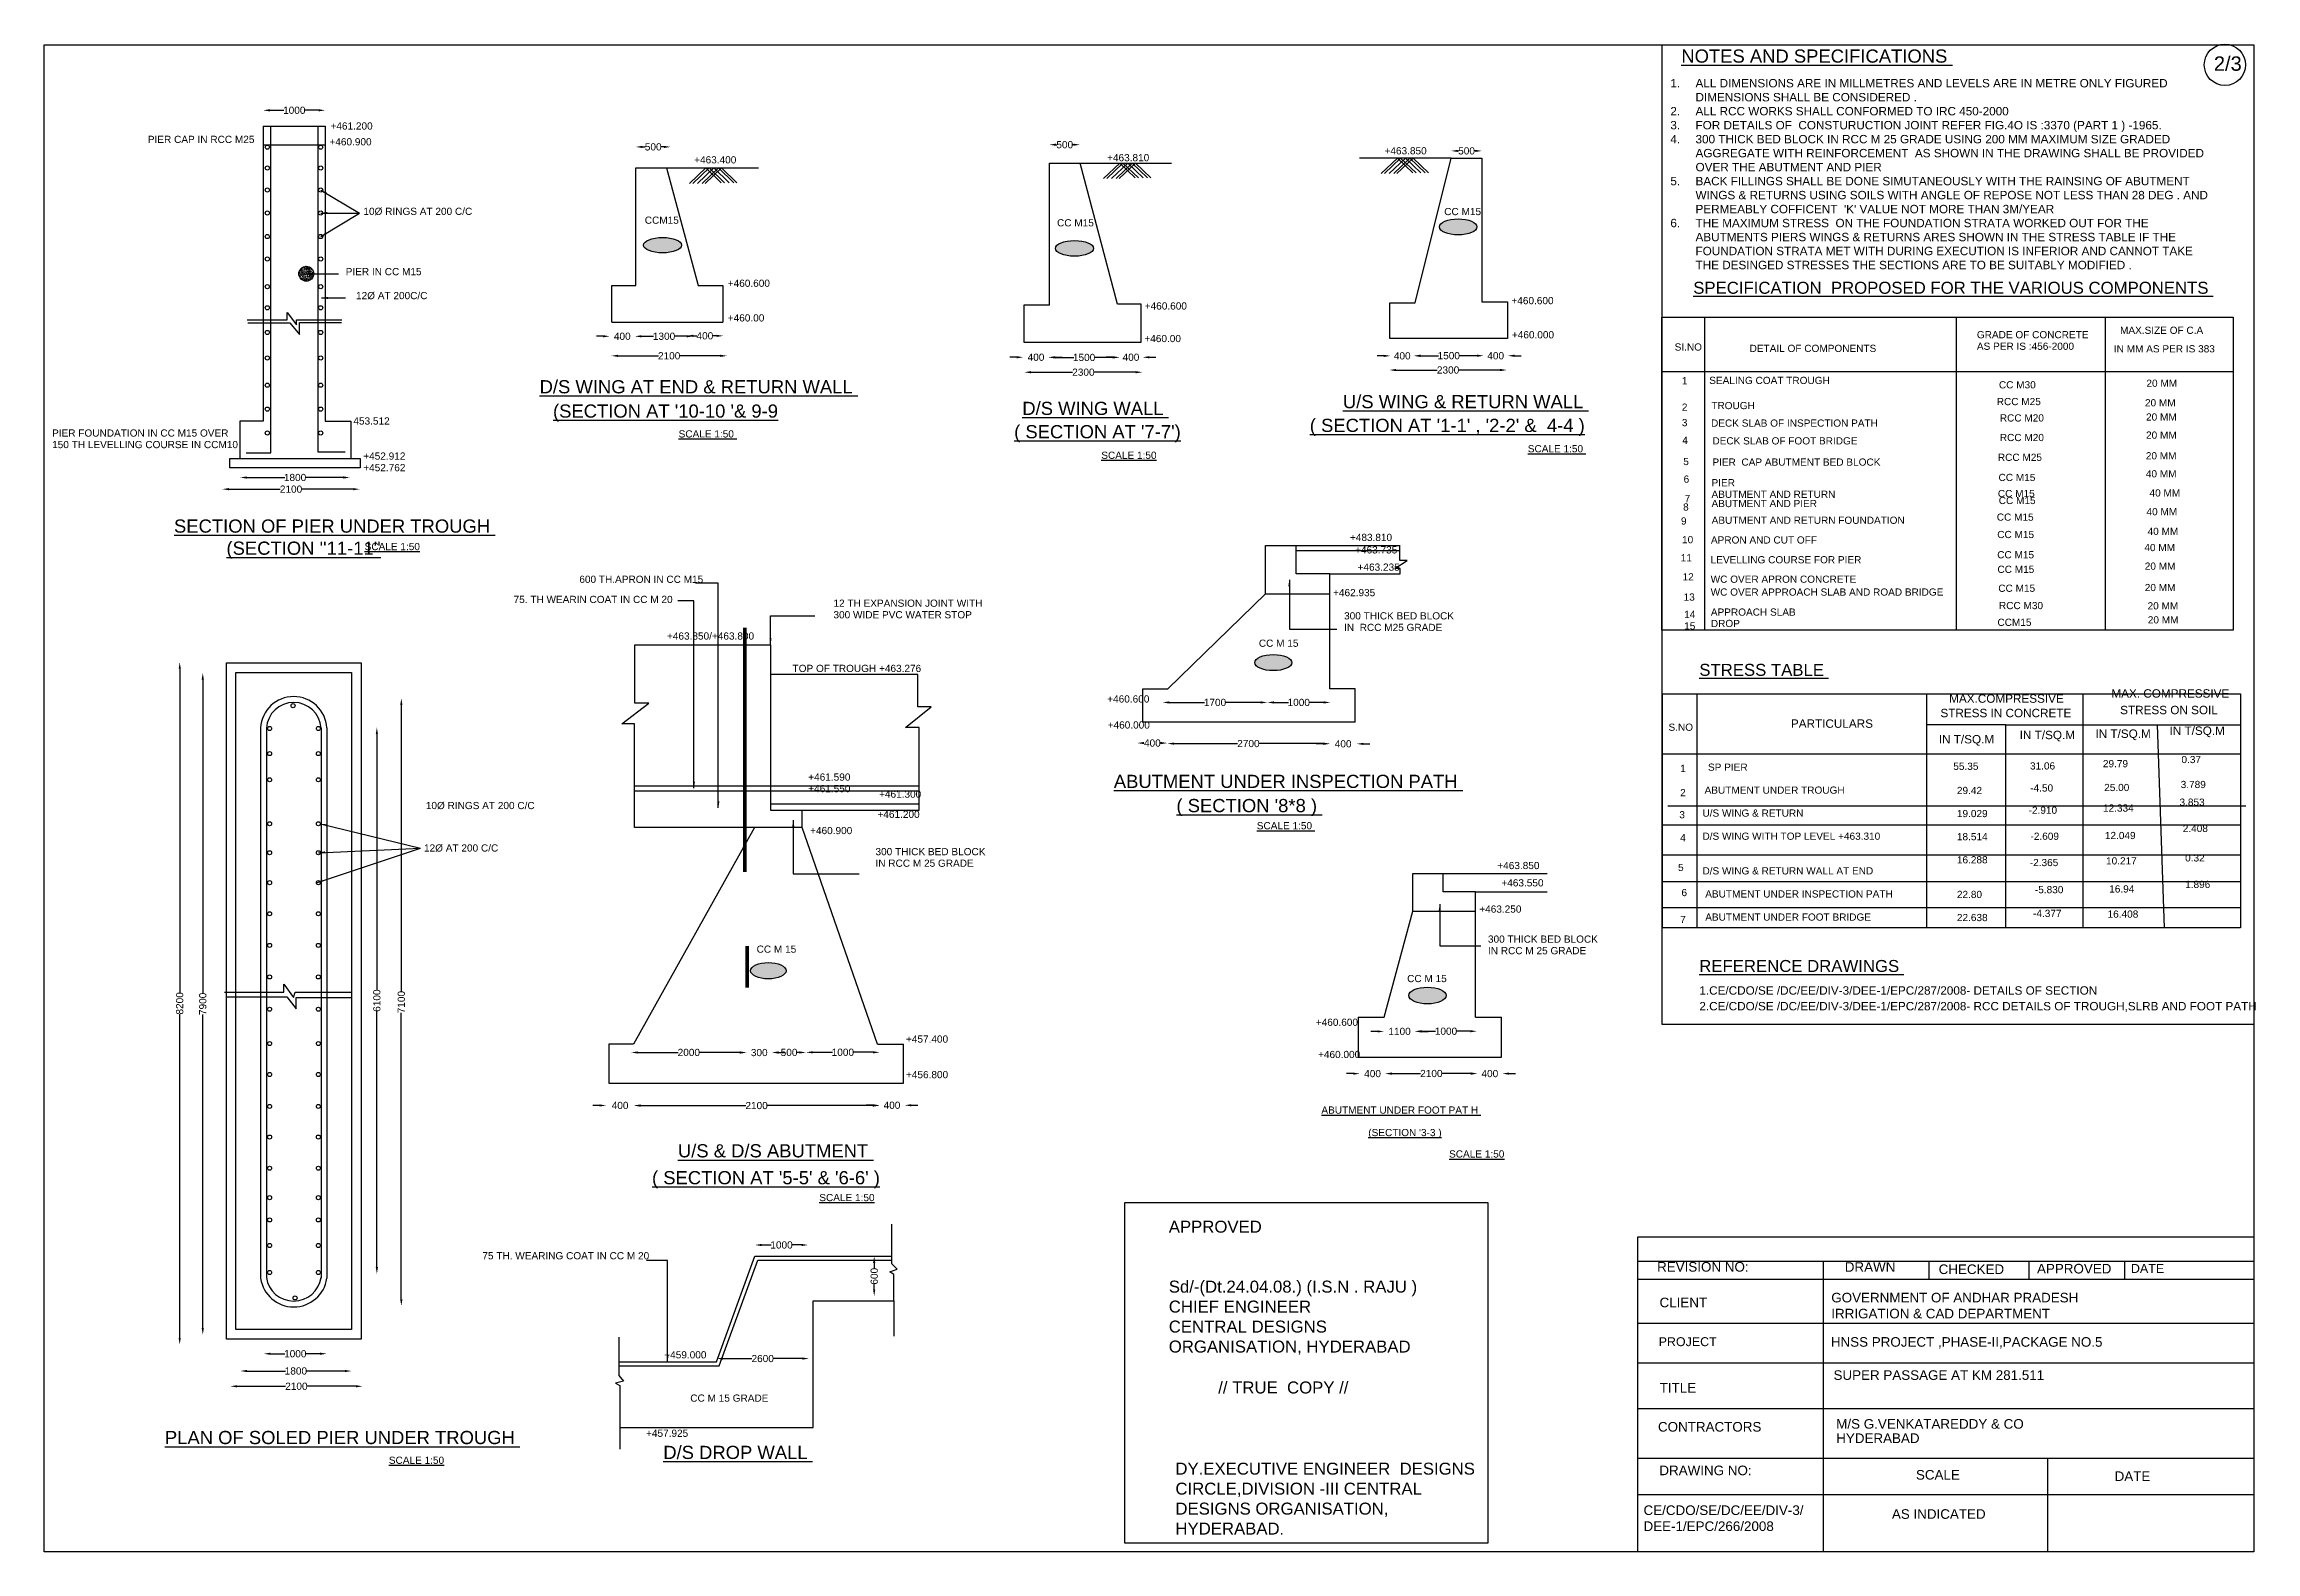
# Model space of a CAD drawing. Header units: millimetres. Extents: x -1541871 to 107255, y 2311 to 47248673.
# Drawn here: x -1541871 to -1449598, y 47185781 to 47248673 of the extents above.
import ezdxf

# ---------------------------------------------------------------- set-up
doc = ezdxf.new("R2010")
doc.units = ezdxf.units.MM
doc.header["$MEASUREMENT"] = 0
doc.layers.add('DRAWING', color=2, linetype='Continuous')
doc.layers.add('TEXT', color=7, linetype='Continuous')
doc.styles.get("Standard").update_dxf_attribs({"font": 'arial.ttf', "height": 300})
doc.dimstyles.get("Standard").update_dxf_attribs({"dimtxt": 300, "dimasz": 275, "dimexe": 0.18, "dimexo": 0.0625, "dimgap": 0.09, "dimtad": 0, "dimdec": 0, "dimzin": 0, "dimdsep": 46, "dimtxsty": 'Standard', "dimcen": 0.09, "dimse1": 1, "dimse2": 1, "dimadec": 0, "dimazin": 0, "dimtfac": 1, "dimtdec": 0, "dimtofl": 0, "dimtmove": 0, "dimatfit": 3, "dimfxl": 1, "dimtolj": 1, "dimtzin": 0, "dimarcsym": 0})
pattern_1 = [(50, (0, 0), (71.72601826, -6.2752135), [7.5, -82.5]), (355, (0, 0), (-13.87513336, 75.21921337), [6, -66]), (100.4514, (5.98, -0.52), (57.85093817, 68.94395421), [6.374019, -70.1142112]), (46.1842, (0, 20), (106.72410486, -16.55190143), [11.25, -123.75]), (96.6356, (8.89, 18.62), (93.46627055, 97.4117871), [9.5610288, -105.1713]), (351.1842, (0, 20), (93.46619451, 97.4118601), [9, -99]), (21, (10, 15), (59.69070521, -40.26188907), [7.5, -82.5]), (326, (10, 15), (24.33153319, 72.5150045), [6, -66]), (71.4514, (14.974, 11.645), (84.02226286, 32.25304967), [6.374019, -70.1142112]), (37.5, (0, 0), (1.215985532, 33.289385383), [0, -65.2, 0, -67, 0, -66.25]), (7.5, (0, 0), (26.306953744, 39.441171188), [0, -38.2, 0, -63.7, 0, -25.25]), (327.5, (-22.3, 0), (53.382243617, -2.255487173), [0, -25, 0, -78, 0, -103.5]), (317.5, (-32.3, 0), (58.318616934, 10.010498233), [0, -32.5, 0, -51.8, 0, -73.5])]

msp = doc.modelspace()

# ---------------------------------------------------------------- texts
at = {"layer": 'TEXT', "color": 0}
for s, height, p in [('%%UNOTES AND SPECIFICATIONS ', 550, (-1473565.9, 47247904.4)), ('PIER CAP IN RCC M25', 300, (-1537548.2, 47244554.7)), ('+461.200', 300, (-1529927.7, 47245112.3)), ('+460.900', 300, (-1529971.8, 47244454)), ('+463.400', 300, (-1514754, 47243701.3)), ('+463.810', 300, (-1497525.4, 47243790.8)), ('+463.850', 300, (-1485950.1, 47244077.9)), ('10Ø RINGS AT 200 C/C', 300, (-1528554.5, 47241552)), ('CCM15', 300, (-1516814.2, 47241183.1)), ('CC M15', 300, (-1499613.4, 47241073.5)), ('CC M15 ', 300, (-1483459, 47241543.5)), ('PIER IN CC M15', 300, (-1529293.7, 47239036.6)), ('12Ø AT 200C/C', 300, (-1528862.8, 47238036.5)), ('+460.600', 300, (-1513351.8, 47238551.8)), ('%%USPECIFICATION  PROPOSED FOR THE VARIOUS COMPONENTS ', 500, (-1473068.3, 47238263.2)), ('+460.00', 300, (-1513351.8, 47237106)), ('+460.600', 300, (-1495953.4, 47237604)), ('+460.600', 300, (-1480655.8, 47237827)), ('+460.00', 300, (-1495969.6, 47236245.2)), ('+460.000', 300, (-1480636.1, 47236403)), ('GRADE OF CONCRETE ', 300, (-1461234.4, 47236406)), ('MAX.SIZE OF C.A ', 300, (-1455261.6, 47236590.1)), ('SI.NO ', 300, (-1473845, 47235892.6)), ('DETAIL OF COMPONENTS ', 300, (-1470716.9, 47235835.2)), ('AS PER IS :456-2000', 300, (-1461234.4, 47235924.1)), ('IN MM AS PER IS 383', 300, (-1455519.6, 47235816.7)), ('%%UD/S WING AT END & RETURN WALL ', 550, (-1521202, 47234108.8)), ('1 ', 300, (-1473545.1, 47234486.1)), ('SEALING COAT TROUGH ', 300, (-1472401.8, 47234499)), ('20 MM', 300, (-1454160.4, 47234380.4)), ('%%UD/S WING WALL ', 550, (-1501062.5, 47233206.6)), ('%%UU/S WING & RETURN WALL ', 550, (-1487687.2, 47233487.5)), ('TROUGH ', 300, (-1472316.4, 47233450.2)), ('RCC M25', 300, (-1460405.9, 47233616)), ('CC M30', 300, (-1460314.8, 47234314.7)), ('20 MM', 300, (-1454221.2, 47233565)), ('453.512', 300, (-1528972.5, 47232806.8)), ("%%U(SECTION AT '10-10 '& 9-9", 550, (-1520643.1, 47233094.7)), ("%%U( SECTION AT '7-7')", 550, (-1501403.7, 47232233.7)), ("%%U( SECTION AT '1-1' , '2-2' &  4-4 )", 550, (-1489067.4, 47232497.2)), ('3', 300, (-1473545.1, 47232738.1)), ('2', 300, (-1473545.1, 47233382.5)), ('DECK SLAB OF INSPECTION PATH ', 300, (-1472325.9, 47232718.5)), ('RCC M20', 300, (-1460277, 47232932.9)), ('20 MM', 300, (-1454176.4, 47232971.8)), ('150 TH LEVELLING COURSE IN CCM10', 300, (-1541542.8, 47231821.8)), ('PIER FOUNDATION IN CC M15 OVER ', 300, (-1541542.8, 47232303.7)), ('%%USCALE 1:50 ', 300, (-1515403.1, 47232266.8)), ('%%USCALE 1:50 ', 300, (-1479972.1, 47231648.5)), ('4', 300, (-1473526.5, 47232001.6)), ('DECK SLAB OF FOOT BRIDGE ', 300, (-1472268.4, 47231977.2)), ('RCC M20', 300, (-1460277, 47232116.2)), ('20 MM', 300, (-1454176.4, 47232216.7)), ('+452.912', 300, (-1528560.2, 47231342)), ('+452.762', 300, (-1528560.2, 47230860.1)), ('%%USCALE 1:50', 300, (-1497767.7, 47231375.8)), ('5', 300, (-1473484.6, 47231114.1)), ('PIER  CAP ABUTMENT BED BLOCK ', 300, (-1472268.4, 47231091.9)), ('RCC M25', 300, (-1460358.6, 47231290.5)), ('20 MM', 300, (-1454185.3, 47231353.8)), ('6', 300, (-1473470.8, 47230382.9)), ('ABUTMENT AND RETURN ', 300, (-1472306.2, 47229748.7)), ('PIER ', 300, (-1472306.2, 47230230.7)), ('CC M15', 300, (-1460358.3, 47229779.2)), ('CC M15', 300, (-1460331, 47230450.7)), ('40 MM', 300, (-1454184.5, 47230602.2)), ('40 MM', 300, (-1454031.3, 47229803.8)), ('8', 300, (-1473491.9, 47229217.5)), ('7', 300, (-1473427.3, 47229568.5)), ('ABUTMENT AND PIER', 300, (-1472306.2, 47229362.2)), ('CC M15', 300, (-1460403.7, 47228795.9)), ('CC M15', 300, (-1460321.8, 47229488.8)), ('40 MM', 300, (-1454157.2, 47229021.8)), ('%%USECTION OF PIER UNDER TROUGH ', 550, (-1536456.6, 47228296.3)), ('+483.810', 300, (-1487393, 47227948.8)), ('9', 300, (-1473580, 47228632.7)), ('ABUTMENT AND RETURN FOUNDATION ', 300, (-1472300.8, 47228665.2)), ('CC M15', 300, (-1460385.6, 47228070)), ('40 MM', 300, (-1454111.8, 47228200.6)), ("%%U(SECTION ''11-11''", 550, (-1534267.5, 47227374.7)), ('%%USCALE 1:50', 300, (-1528502.4, 47227566)), ('+463.735', 300, (-1487176, 47227428.8)), ('11', 300, (-1473590.8, 47227100.2)), ('10', 300, (-1473535.9, 47227854.2)), ('APRON AND CUT OFF ', 300, (-1472330.2, 47227841.9)), ('LEVELLING COURSE FOR PIER ', 300, (-1472341.8, 47227016.6)), ('CC M15', 300, (-1460385.6, 47227226.1)), ('40 MM', 300, (-1454246.9, 47227526.5)), ('600 TH.APRON IN CC M15 ', 300, (-1519545.1, 47226201.2)), ('+463.235', 300, (-1487073.9, 47226709.5)), ('12', 300, (-1473514, 47226304.4)), ('WC OVER APRON CONCRETE ', 300, (-1472341.8, 47226206.4)), ('CC M15', 300, (-1460376.4, 47226618.2)), ('20 MM', 300, (-1454229.6, 47226750.8)), ('75. TH WEARIN COAT IN CC M 20 ', 300, (-1522288, 47225362.2)), ('12 TH EXPANSION JOINT WITH ', 300, (-1508942.1, 47225204.6)), ('+462.935', 300, (-1488097, 47225645.6)), ('13', 300, (-1473470, 47225460)), ('WC OVER APPROACH SLAB AND ROAD BRIDGE ', 300, (-1472341.8, 47225669.8)), ('CC M15', 300, (-1460340.2, 47225828.7)), ('RCC M30', 300, (-1460312.9, 47225105.8)), ('20 MM', 300, (-1454229.6, 47225858)), ('300 WIDE PVC WATER STOP ', 300, (-1508942.1, 47224722.7)), ('300 THICK BED BLOCK ', 300, (-1487637.2, 47224676.7)), ('IN  RCC M25 GRADE ', 300, (-1487637.2, 47224194.7)), ('14', 300, (-1473448.1, 47224736.4)), ('15', 300, (-1473448.1, 47224254.5)), ('APPROACH SLAB ', 300, (-1472333.7, 47224833)), ('DROP ', 300, (-1472333.7, 47224358.8)), ('CCM15', 300, (-1460376.4, 47224407.2)), ('20 MM', 300, (-1454112.6, 47225093.9)), ('20 MM', 300, (-1454103.4, 47224509.7)), ('+463.850/+463.800', 300, (-1515888.3, 47223835.8)), ('CC M 15', 300, (-1491193, 47223535.1)), ('TOP OF TROUGH +463.276', 300, (-1510649.5, 47222484.7)), ('%%USTRESS TABLE ', 500, (-1472815.1, 47222323.2)), ('MAX. COMPRESSIVE ', 350, (-1455621.4, 47221414.2)), ('+460.600', 300, (-1497519.7, 47221209.7)), ('STRESS IN CONCRETE  ', 350, (-1462755.4, 47220597.3)), ('MAX.COMPRESSIVE ', 350, (-1462390.4, 47221200.6)), ('STRESS ON SOIL ', 350, (-1455256.4, 47220722.9)), ('+460.000', 300, (-1497500.5, 47220123.6)), ('S.NO ', 300, (-1474101.9, 47220030.8)), ('PARTICULARS ', 350, (-1468993.5, 47220156.5)), ('IN T/SQ.M', 350, (-1462823.5, 47219504.7)), ('IN T/SQ.M', 350, (-1459449, 47219682.2)), ('IN T/SQ.M', 350, (-1456287.4, 47219735.3)), ('IN T/SQ.M', 350, (-1453197.1, 47219859.6)), ('0.37', 300, (-1452698.9, 47218682.2)), ('+461.590', 300, (-1509994.1, 47217950.9)), ('%%UABUTMENT UNDER INSPECTION PATH ', 550, (-1497244.1, 47217645.7)), ('1', 300, (-1473613.7, 47218312.1)), ('SP PIER ', 300, (-1472453.4, 47218364)), ('55.35', 300, (-1462218.3, 47218400.2)), ('31.06', 300, (-1459019.2, 47218415.9)), ('29.79', 300, (-1455976.7, 47218509.9)), ('+461.550', 300, (-1509994.1, 47217468.9)), ('+461.300', 300, (-1507040, 47217238.2)), ("%%U( SECTION '8*8 ) ", 550, (-1494631.8, 47216635.9)), ('2', 300, (-1473613.7, 47217300.9)), ('ABUTMENT UNDER TROUGH ', 300, (-1472595.2, 47217406)), ('29.42', 300, (-1462068.1, 47217391.7)), ('-4.50', 300, (-1459008.1, 47217495.5)), ('25.00', 300, (-1455923.2, 47217516)), ('3.853', 300, (-1452779.9, 47216903.5)), ('3.789', 300, (-1452731.3, 47217641.2)), ('10Ø RINGS AT 200 C/C ', 300, (-1525950.2, 47216763.1)), ('+461.200', 300, (-1507105.6, 47216396.7)), ('%%USCALE 1:50 ', 300, (-1491279.7, 47215921.6)), ('3', 300, (-1473649.1, 47216378.4)), ('U/S WING & RETURN ', 300, (-1472684.1, 47216448)), ('19.029', 300, (-1462068.1, 47216427.8)), ('-2.910', 300, (-1459075.6, 47216568.6)), ('12.334', 300, (-1455972.4, 47216657.9)), ('12Ø AT 200 C/C ', 300, (-1526025.6, 47214991.6)), ('+460.900', 300, (-1509916.3, 47215719.1)), ('4', 300, (-1473613.7, 47215420.4)), ('D/S WING WITH TOP LEVEL +463.310', 300, (-1472684.1, 47215484.1)), ('18.514 ', 300, (-1462068.1, 47215464)), ('-2.609', 300, (-1458997.8, 47215481.4)), ('12.049', 300, (-1455894.6, 47215512.5)), ('2.408', 300, (-1452643.8, 47215806.6)), ('300 THICK BED BLOCK ', 300, (-1507188.8, 47214839.3)), ('IN RCC M 25 GRADE ', 300, (-1507188.8, 47214357.4)), ('+463.850', 300, (-1481244.2, 47214260.5)), ('5', 300, (-1473702.6, 47214178.5)), ('D/S WING & RETURN WALL AT END ', 300, (-1472684.1, 47214038.4)), ('16.288', 300, (-1462068.1, 47214500.1)), ('-2.365', 300, (-1459027, 47214384.6)), ('10.217', 300, (-1455845.9, 47214454.5)), ('0.32', 300, (-1452545.7, 47214578.4)), ('+463.550', 300, (-1481074.6, 47213538.1)), ('6', 300, (-1473560.5, 47213131.9)), ('-5.830', 300, (-1458813, 47213253.9)), ('16.94', 300, (-1455713.3, 47213283)), ('1.896', 300, (-1452545.7, 47213471.9)), ('+463.250', 300, (-1481996.6, 47212443.6)), (' ABUTMENT UNDER INSPECTION PATH ', 300, (-1472684.1, 47213074.5)), ('22.80', 300, (-1462068.1, 47213054.3)), ('-4.377', 300, (-1458890.8, 47212263.8)), ('16.408', 300, (-1455781.1, 47212234.7)), ('7', 300, (-1473612.6, 47212008.3)), (' ABUTMENT UNDER FOOT BRIDGE ', 300, (-1472684.1, 47212110.7)), ('22.638                    ', 300, (-1462068.1, 47212090.5)), ('CC M 15 ', 300, (-1512148, 47210771.8)), ('300 THICK BED BLOCK ', 300, (-1481634.1, 47211190.7)), ('IN RCC M 25 GRADE ', 300, (-1481634.1, 47210708.8)), ('CC M 15 ', 300, (-1485006.1, 47209545.3)), ('%%UREFERENCE DRAWINGS ', 500, (-1472818.3, 47209969)), ('1.CE/CDO/SE /DC/EE/DIV-3/DEE-1/EPC/287/2008- DETAILS OF SECTION', 350, (-1472813.2, 47209021.9)), ('+460.600', 300, (-1488815.9, 47207721.7)), ('2.CE/CDO/SE /DC/EE/DIV-3/DEE-1/EPC/287/2008- RCC DETAILS OF TROUGH,SLRB AND FOOT PATH ', 350, (-1472813.2, 47208367.1)), ('+457.400', 300, (-1505916.7, 47207021.8)), ('+460.000', 300, (-1488723.7, 47206377.6)), ('+456.800', 300, (-1505916.7, 47205537.3)), ('%%UABUTMENT UNDER FOOT PAT H ', 300, (-1488584.3, 47204059.5)), ("%%U(SECTION '3-3 )", 300, (-1486627.1, 47203120.1)), ('%%UU/S & D/S ABUTMENT ', 550, (-1515431, 47202233.7)), ('%%USCALE 1:50', 300, (-1483256.4, 47202226.4)), ("%%U( SECTION AT '5-5' & '6-6' )", 550, (-1516512.7, 47201112)), ('%%USCALE 1:50', 300, (-1509532.9, 47200407.9)), ('75 TH. WEARING COAT IN CC M 20 ', 300, (-1523591.2, 47197981.6)), ('REVISION NO:', 400, (-1474577, 47197468.2)), ('DRAWN ', 400, (-1466745.3, 47197461.1)), ('CHECKED ', 400, (-1462829.5, 47197367.4)), ('APPROVED ', 400, (-1458726.2, 47197390.9)), ('DATE ', 371.64, (-1454806.5, 47197414.3)), ('CLIENT', 400, (-1474475.3, 47195980.8)), ('+459.000', 300, (-1516001, 47193847.8)), ('PROJECT', 371.64, (-1474511.7, 47194359.5)), ('CC M 15 GRADE ', 300, (-1514916.6, 47192041.5)), ('// TRUE  COPY //', 500, (-1492888.4, 47192384.4)), ('TITLE ', 400, (-1474468.2, 47192422.3)), ('%%UPLAN OF SOLED PIER UNDER TROUGH ', 550, (-1536835.8, 47190272.3)), ('+457.925', 300, (-1516762.3, 47190575.5)), ('CONTRACTORS ', 400, (-1474540.7, 47190794.3)), ('%%USCALE 1:50', 300, (-1527492.3, 47189448.4)), ('%%UD/S DROP WALL ', 550, (-1516042.6, 47189651.1)), ('DRAWING NO:', 400, (-1474482.2, 47188975.2)), ('SCALE ', 400, (-1463777.4, 47188791.5)), ('DATE ', 400, (-1455487.2, 47188733.3))]:
    msp.add_text(s, height=height, dxfattribs=at).set_placement(p)
at = {"layer": 'TEXT'}
msp.add_text('2/3', height=600, dxfattribs=at).set_placement((-1451348.3, 47247566.4))
at = {"layer": 'TEXT', "color": 0, "insert": (-1474373.6, 47247222.5), "char_height": 350, "attachment_point": 1}
msp.add_mtext_dynamic_manual_height_columns("\\pi-1050,l1400,t1400;1.^IALL DIMENSIONS ARE IN MILLMETRES AND LEVELS ARE IN METRE ONLY FIGURED DIMENSIONS SHALL BE CONSIDERED .\\P2.^IALL RCC WORKS SHALL CONFORMED TO IRC 450-2000\\P3.^IFOR DETAILS OF  CONSTURUCTION JOINT REFER FIG.4O IS :3370 (PART 1 ) -1965.\\P4.^I300 THICK BED BLOCK IN RCC M 25 GRADE USING 200 MM MAXIMUM SIZE GRADED AGGREGATE WITH REINFORCEMENT  AS SHOWN IN THE DRAWING SHALL BE PROVIDED OVER THE ABUTMENT AND PIER \\P5.^IBACK FILLINGS SHALL BE DONE SIMUTANEOUSLY WITH THE RAINSING OF ABUTMENT WINGS & RETURNS USING SOILS WITH ANGLE OF REPOSE NOT LESS THAN 28 DEG . AND PERMEABLY COFFICENT  'K' VALUE NOT MORE THAN 3M/YEAR \\P6.^ITHE MAXIMUM STRESS  ON THE FOUNDATION STRATA WORKED OUT FOR THE ABUTMENTS PIERS WINGS & RETURNS ARES SHOWN IN THE STRESS TABLE IF THE FOUNDATION STRATA MET WITH DURING EXECUTION IS INFERIOR AND CANNOT TAKE THE DESINGED STRESSES THE SECTIONS ARE TO BE SUITABLY MODIFIED .", width=22718.923, gutter_width=1500, heights=[11462.4], dxfattribs=at)
at = {"layer": 'TEXT', "color": 0, "attachment_point": 1}
for s, insert, char_height, width in [('APPROVED  \\P\\P\\PSd/-(Dt.24.04.08.) (I.S.N . RAJU ) CHIEF ENGINEER  \\PCENTRAL DESIGNS ORGANISATION, HYDERABAD ', (-1494950.9, 47199592.7), 500, 10344.557), ('GOVERNMENT OF ANDHAR PRADESH  IRRIGATION & CAD DEPARTMENT ', (-1467308.9, 47196584), 400, 11398.441), ('HNSS PROJECT ,PHASE-II,PACKAGE NO.5', (-1467327.6, 47194734.4), 400, 11398.441), ('SUPER PASSAGE AT KM 281.511', (-1467215.4, 47193351.8), 400, 11398.441), ('M/S G.VENKATAREDDY & CO ', (-1467103.2, 47191315.3), 400, 11398.441), ('HYDERABAD ', (-1467103.2, 47190718.3), 400, 11398.441), ('{\\H1.1966x;DY.EXECUTIVE ENGINEER  DESIGNS CIRCLE,DIVISION -III CENTRAL DESIGNS ORGANISATION, HYDERABAD}.', (-1494673.9, 47189497.6), 417.8429, 13159.934), ('CE/CDO/SE/DC/EE/DIV-3/ DEE-1/EPC/266/2008', (-1475142.9, 47187714.3), 400, 11398.441), ('AS INDICATED ', (-1464780.1, 47187555.4), 400, 11398.441)]:
    msp.add_mtext(s, dxfattribs=dict(at, insert=insert, char_height=char_height, width=width))

# ---------------------------------------------------------------- blocks, each defined once
blk = doc.blocks.new('*D54')
at = {"layer": 'Defpoints', "color": 0, "transparency": 16777216}
for p in [(-1530147, 47245917), (-1532731, 47245248), (-1530147, 47245248)]:
    blk.add_point(p, dxfattribs=at)
at = {"layer": 'TEXT', "color": 0, "lineweight": -2, "transparency": 16777216}
for p, q in [((-1532456, 47245917), (-1531872, 47245917)), ((-1530422, 47245917), (-1531005, 47245917))]:
    blk.add_line(p, q, dxfattribs=at)
at = {"layer": 'TEXT', "color": 0, "transparency": 16777216}
for points in [[(-1532456, 47245963), (-1532456, 47245871), (-1532731, 47245917)], [(-1530422, 47245963), (-1530422, 47245871), (-1530147, 47245917)]]:
    blk.add_solid(points, dxfattribs=at)
at = {"layer": 'TEXT', "color": 0, "transparency": 16777216, "insert": (-1531439, 47245917), "char_height": 300, "attachment_point": 5}
blk.add_mtext('\\A1;1000', dxfattribs=at)
blk = doc.blocks.new('*D55')
at = {"layer": 'Defpoints', "color": 0, "transparency": 16777216}
for p in [(-1533695, 47230608), (-1529116, 47230608), (-1529116, 47230597)]:
    blk.add_point(p, dxfattribs=at)
at = {"layer": 'TEXT', "color": 0, "lineweight": -2, "transparency": 16777216}
for p, q in [((-1533420, 47230597), (-1531839, 47230597)), ((-1529391, 47230597), (-1530972, 47230597))]:
    blk.add_line(p, q, dxfattribs=at)
at = {"layer": 'TEXT', "color": 0, "transparency": 16777216}
for points in [[(-1533420, 47230643), (-1533420, 47230551), (-1533695, 47230597)], [(-1529391, 47230643), (-1529391, 47230551), (-1529116, 47230597)]]:
    blk.add_solid(points, dxfattribs=at)
at = {"layer": 'TEXT', "color": 0, "transparency": 16777216, "insert": (-1531406, 47230597), "char_height": 300, "attachment_point": 5}
blk.add_mtext('\\A1;1800', dxfattribs=at)
blk = doc.blocks.new('*D56')
at = {"layer": 'Defpoints', "color": 0, "transparency": 16777216}
for p in [(-1528705, 47230111), (-1534442, 47229959), (-1528705, 47229959)]:
    blk.add_point(p, dxfattribs=at)
at = {"layer": 'TEXT', "color": 0, "lineweight": -2, "transparency": 16777216}
for p, q in [((-1534167, 47230111), (-1532024, 47230111)), ((-1528980, 47230111), (-1531123, 47230111))]:
    blk.add_line(p, q, dxfattribs=at)
at = {"layer": 'TEXT', "color": 0, "transparency": 16777216}
for points in [[(-1534167, 47230157), (-1534167, 47230065), (-1534442, 47230111)], [(-1528980, 47230157), (-1528980, 47230065), (-1528705, 47230111)]]:
    blk.add_solid(points, dxfattribs=at)
at = {"layer": 'TEXT', "color": 0, "transparency": 16777216, "insert": (-1531574, 47230111), "char_height": 300, "attachment_point": 5}
blk.add_mtext('\\A1;2100', dxfattribs=at)
blk = doc.blocks.new('*D57')
at = {"layer": 'Defpoints', "color": 0, "transparency": 16777216}
for p in [(-1515741, 47244390), (-1517186, 47243516), (-1515741, 47243516)]:
    blk.add_point(p, dxfattribs=at)
at = {"layer": 'TEXT', "color": 0, "lineweight": -2, "transparency": 16777216}
for p, q in [((-1516911, 47244390), (-1516794, 47244390)), ((-1516016, 47244390), (-1516132, 47244390))]:
    blk.add_line(p, q, dxfattribs=at)
at = {"layer": 'TEXT', "color": 0, "transparency": 16777216}
for points in [[(-1516911, 47244436), (-1516911, 47244344), (-1517186, 47244390)], [(-1516016, 47244436), (-1516016, 47244344), (-1515741, 47244390)]]:
    blk.add_solid(points, dxfattribs=at)
at = {"layer": 'TEXT', "color": 0, "transparency": 16777216, "insert": (-1516463, 47244390), "char_height": 300, "attachment_point": 5}
blk.add_mtext('\\A1;500', dxfattribs=at)
blk = doc.blocks.new('*D58')
at = {"layer": 'Defpoints', "color": 0, "transparency": 16777216}
for p in [(-1517227, 47236489), (-1518278, 47236460), (-1517227, 47236460)]:
    blk.add_point(p, dxfattribs=at)
at = {"layer": 'TEXT', "color": 0, "lineweight": -2, "transparency": 16777216}
for p, q in [((-1518553, 47236489), (-1518828, 47236489)), ((-1516952, 47236489), (-1516677, 47236489))]:
    blk.add_line(p, q, dxfattribs=at)
at = {"layer": 'TEXT', "color": 0, "transparency": 16777216}
for points in [[(-1518553, 47236535), (-1518553, 47236443), (-1518278, 47236489)], [(-1516952, 47236535), (-1516952, 47236443), (-1517227, 47236489)]]:
    blk.add_solid(points, dxfattribs=at)
at = {"layer": 'TEXT', "color": 0, "transparency": 16777216, "insert": (-1517753, 47236489), "char_height": 300, "attachment_point": 5}
blk.add_mtext('\\A1;400', dxfattribs=at)
blk = doc.blocks.new('*D59')
at = {"layer": 'Defpoints', "color": 0, "transparency": 16777216}
for p in [(-1517227, 47236489), (-1514794, 47236489), (-1514794, 47236489)]:
    blk.add_point(p, dxfattribs=at)
at = {"layer": 'TEXT', "color": 0, "lineweight": -2, "transparency": 16777216}
for p, q in [((-1516952, 47236489), (-1516444, 47236489)), ((-1515069, 47236489), (-1515577, 47236489))]:
    blk.add_line(p, q, dxfattribs=at)
at = {"layer": 'TEXT', "color": 0, "transparency": 16777216}
for points in [[(-1516952, 47236535), (-1516952, 47236443), (-1517227, 47236489)], [(-1515069, 47236535), (-1515069, 47236443), (-1514794, 47236489)]]:
    blk.add_solid(points, dxfattribs=at)
at = {"layer": 'TEXT', "color": 0, "transparency": 16777216, "insert": (-1516011, 47236489), "char_height": 300, "attachment_point": 5}
blk.add_mtext('\\A1;1300', dxfattribs=at)
blk = doc.blocks.new('*D60')
at = {"layer": 'Defpoints', "color": 0, "transparency": 16777216}
for p in [(-1515069, 47236535), (-1513544, 47236535), (-1513544, 47236508)]:
    blk.add_point(p, dxfattribs=at)
at = {"layer": 'TEXT', "color": 0, "lineweight": -2, "transparency": 16777216}
for p, q in [((-1514794, 47236508), (-1514644, 47236508)), ((-1513819, 47236508), (-1513970, 47236508))]:
    blk.add_line(p, q, dxfattribs=at)
at = {"layer": 'TEXT', "color": 0, "transparency": 16777216}
for points in [[(-1514794, 47236553), (-1514794, 47236462), (-1515069, 47236508)], [(-1513819, 47236553), (-1513819, 47236462), (-1513544, 47236508)]]:
    blk.add_solid(points, dxfattribs=at)
at = {"layer": 'TEXT', "color": 0, "transparency": 16777216, "insert": (-1514307, 47236508), "char_height": 300, "attachment_point": 5}
blk.add_mtext('\\A1;400', dxfattribs=at)
blk = doc.blocks.new('*D61')
at = {"layer": 'Defpoints', "color": 0, "transparency": 16777216}
for p in [(-1518212, 47235673), (-1513384, 47235673), (-1513384, 47235673)]:
    blk.add_point(p, dxfattribs=at)
at = {"layer": 'TEXT', "color": 0, "lineweight": -2, "transparency": 16777216}
for p, q in [((-1517937, 47235673), (-1516248, 47235673)), ((-1513659, 47235673), (-1515348, 47235673))]:
    blk.add_line(p, q, dxfattribs=at)
at = {"layer": 'TEXT', "color": 0, "transparency": 16777216}
for points in [[(-1517937, 47235719), (-1517937, 47235627), (-1518212, 47235673)], [(-1513659, 47235719), (-1513659, 47235627), (-1513384, 47235673)]]:
    blk.add_solid(points, dxfattribs=at)
at = {"layer": 'TEXT', "color": 0, "transparency": 16777216, "insert": (-1515798, 47235673), "char_height": 300, "attachment_point": 5}
blk.add_mtext('\\A1;2100', dxfattribs=at)
blk = doc.blocks.new('*D62')
at = {"layer": 'Defpoints', "color": 0, "transparency": 16777216}
for p in [(-1498651, 47244481), (-1499934, 47243716), (-1498651, 47243716)]:
    blk.add_point(p, dxfattribs=at)
at = {"layer": 'TEXT', "color": 0, "lineweight": -2, "transparency": 16777216}
for p, q in [((-1499659, 47244481), (-1499623, 47244481)), ((-1498926, 47244481), (-1498961, 47244481))]:
    blk.add_line(p, q, dxfattribs=at)
at = {"layer": 'TEXT', "color": 0, "transparency": 16777216}
for points in [[(-1499659, 47244527), (-1499659, 47244435), (-1499934, 47244481)], [(-1498926, 47244527), (-1498926, 47244435), (-1498651, 47244481)]]:
    blk.add_solid(points, dxfattribs=at)
at = {"layer": 'TEXT', "color": 0, "transparency": 16777216, "insert": (-1499292, 47244481), "char_height": 300, "attachment_point": 5}
blk.add_mtext('\\A1;500', dxfattribs=at)
blk = doc.blocks.new('*D63')
at = {"layer": 'Defpoints', "color": 0, "transparency": 16777216}
for p in [(-1501028, 47235606), (-1499954, 47235614), (-1499954, 47235606)]:
    blk.add_point(p, dxfattribs=at)
at = {"layer": 'TEXT', "color": 0, "lineweight": -2, "transparency": 16777216}
for p, q in [((-1501303, 47235614), (-1501578, 47235614)), ((-1499679, 47235614), (-1499404, 47235614))]:
    blk.add_line(p, q, dxfattribs=at)
at = {"layer": 'TEXT', "color": 0, "transparency": 16777216}
for points in [[(-1501303, 47235660), (-1501303, 47235568), (-1501028, 47235614)], [(-1499679, 47235660), (-1499679, 47235568), (-1499954, 47235614)]]:
    blk.add_solid(points, dxfattribs=at)
at = {"layer": 'TEXT', "color": 0, "transparency": 16777216, "insert": (-1500491, 47235614), "char_height": 300, "attachment_point": 5}
blk.add_mtext('\\A1;400', dxfattribs=at)
blk = doc.blocks.new('*D64')
at = {"layer": 'Defpoints', "color": 0, "transparency": 16777216}
for p in [(-1499954, 47235614), (-1497017, 47235614), (-1497017, 47235606)]:
    blk.add_point(p, dxfattribs=at)
at = {"layer": 'TEXT', "color": 0, "lineweight": -2, "transparency": 16777216}
for p, q in [((-1499679, 47235606), (-1498919, 47235606)), ((-1497292, 47235606), (-1498052, 47235606))]:
    blk.add_line(p, q, dxfattribs=at)
at = {"layer": 'TEXT', "color": 0, "transparency": 16777216}
for points in [[(-1499679, 47235652), (-1499679, 47235560), (-1499954, 47235606)], [(-1497292, 47235652), (-1497292, 47235560), (-1497017, 47235606)]]:
    blk.add_solid(points, dxfattribs=at)
at = {"layer": 'TEXT', "color": 0, "transparency": 16777216, "insert": (-1498485, 47235606), "char_height": 300, "attachment_point": 5}
blk.add_mtext('\\A1;1500', dxfattribs=at)
blk = doc.blocks.new('*D65')
at = {"layer": 'Defpoints', "color": 0, "transparency": 16777216}
for p in [(-1497017, 47235629), (-1496041, 47235629), (-1496041, 47235614)]:
    blk.add_point(p, dxfattribs=at)
at = {"layer": 'TEXT', "color": 0, "lineweight": -2, "transparency": 16777216}
for p, q in [((-1497292, 47235614), (-1497567, 47235614)), ((-1495766, 47235614), (-1495491, 47235614))]:
    blk.add_line(p, q, dxfattribs=at)
at = {"layer": 'TEXT', "color": 0, "transparency": 16777216}
for points in [[(-1497292, 47235660), (-1497292, 47235568), (-1497017, 47235614)], [(-1495766, 47235660), (-1495766, 47235568), (-1496041, 47235614)]]:
    blk.add_solid(points, dxfattribs=at)
at = {"layer": 'TEXT', "color": 0, "transparency": 16777216, "insert": (-1496529, 47235614), "char_height": 300, "attachment_point": 5}
blk.add_mtext('\\A1;400', dxfattribs=at)
blk = doc.blocks.new('*D66')
at = {"layer": 'Defpoints', "color": 0, "transparency": 16777216}
for p in [(-1500977, 47234874), (-1496052, 47234990), (-1496052, 47234874)]:
    blk.add_point(p, dxfattribs=at)
at = {"layer": 'TEXT', "color": 0, "lineweight": -2, "transparency": 16777216}
for p, q in [((-1500702, 47234990), (-1498964, 47234990)), ((-1496327, 47234990), (-1498064, 47234990))]:
    blk.add_line(p, q, dxfattribs=at)
at = {"layer": 'TEXT', "color": 0, "transparency": 16777216}
for points in [[(-1500702, 47235036), (-1500702, 47234944), (-1500977, 47234990)], [(-1496327, 47235036), (-1496327, 47234944), (-1496052, 47234990)]]:
    blk.add_solid(points, dxfattribs=at)
at = {"layer": 'TEXT', "color": 0, "transparency": 16777216, "insert": (-1498514, 47234990), "char_height": 300, "attachment_point": 5}
blk.add_mtext('\\A1;2300', dxfattribs=at)
blk = doc.blocks.new('*D67')
at = {"layer": 'Defpoints', "color": 0, "transparency": 16777216}
for p in [(-1483170, 47243926), (-1481887, 47244222), (-1481887, 47243926)]:
    blk.add_point(p, dxfattribs=at)
at = {"layer": 'TEXT', "color": 0, "lineweight": -2, "transparency": 16777216}
for p, q in [((-1482895, 47244222), (-1482859, 47244222)), ((-1482162, 47244222), (-1482197, 47244222))]:
    blk.add_line(p, q, dxfattribs=at)
at = {"layer": 'TEXT', "color": 0, "transparency": 16777216}
for points in [[(-1482895, 47244268), (-1482895, 47244177), (-1483170, 47244222)], [(-1482162, 47244268), (-1482162, 47244177), (-1481887, 47244222)]]:
    blk.add_solid(points, dxfattribs=at)
at = {"layer": 'TEXT', "color": 0, "transparency": 16777216, "insert": (-1482528, 47244222), "char_height": 300, "attachment_point": 5}
blk.add_mtext('\\A1;500', dxfattribs=at)
blk = doc.blocks.new('*D68')
at = {"layer": 'Defpoints', "color": 0, "transparency": 16777216}
for p in [(-1485704, 47235710), (-1484717, 47235710), (-1484717, 47235671)]:
    blk.add_point(p, dxfattribs=at)
at = {"layer": 'TEXT', "color": 0, "lineweight": -2, "transparency": 16777216}
for p, q in [((-1485979, 47235671), (-1486254, 47235671)), ((-1484442, 47235671), (-1484167, 47235671))]:
    blk.add_line(p, q, dxfattribs=at)
at = {"layer": 'TEXT', "color": 0, "transparency": 16777216}
for points in [[(-1485979, 47235717), (-1485979, 47235625), (-1485704, 47235671)], [(-1484442, 47235717), (-1484442, 47235625), (-1484717, 47235671)]]:
    blk.add_solid(points, dxfattribs=at)
at = {"layer": 'TEXT', "color": 0, "transparency": 16777216, "insert": (-1485211, 47235671), "char_height": 300, "attachment_point": 5}
blk.add_mtext('\\A1;400', dxfattribs=at)
blk = doc.blocks.new('*D69')
at = {"layer": 'Defpoints', "color": 0, "transparency": 16777216}
for p in [(-1484717, 47235671), (-1481823, 47235679), (-1481823, 47235671)]:
    blk.add_point(p, dxfattribs=at)
at = {"layer": 'TEXT', "color": 0, "lineweight": -2, "transparency": 16777216}
for p, q in [((-1484442, 47235679), (-1483703, 47235679)), ((-1482098, 47235679), (-1482837, 47235679))]:
    blk.add_line(p, q, dxfattribs=at)
at = {"layer": 'TEXT', "color": 0, "transparency": 16777216}
for points in [[(-1484442, 47235725), (-1484442, 47235633), (-1484717, 47235679)], [(-1482098, 47235725), (-1482098, 47235633), (-1481823, 47235679)]]:
    blk.add_solid(points, dxfattribs=at)
at = {"layer": 'TEXT', "color": 0, "transparency": 16777216, "insert": (-1483270, 47235679), "char_height": 300, "attachment_point": 5}
blk.add_mtext('\\A1;1500', dxfattribs=at)
blk = doc.blocks.new('*D70')
at = {"layer": 'Defpoints', "color": 0, "transparency": 16777216}
for p in [(-1481823, 47235679), (-1480800, 47235679), (-1480800, 47235677)]:
    blk.add_point(p, dxfattribs=at)
at = {"layer": 'TEXT', "color": 0, "lineweight": -2, "transparency": 16777216}
for p, q in [((-1482098, 47235677), (-1482373, 47235677)), ((-1480525, 47235677), (-1480250, 47235677))]:
    blk.add_line(p, q, dxfattribs=at)
at = {"layer": 'TEXT', "color": 0, "transparency": 16777216}
for points in [[(-1482098, 47235723), (-1482098, 47235631), (-1481823, 47235677)], [(-1480525, 47235723), (-1480525, 47235631), (-1480800, 47235677)]]:
    blk.add_solid(points, dxfattribs=at)
at = {"layer": 'TEXT', "color": 0, "transparency": 16777216, "insert": (-1481312, 47235677), "char_height": 300, "attachment_point": 5}
blk.add_mtext('\\A1;400', dxfattribs=at)
blk = doc.blocks.new('*D71')
at = {"layer": 'Defpoints', "color": 0, "transparency": 16777216}
for p in [(-1485746, 47235162), (-1485746, 47235081), (-1480850, 47235162)]:
    blk.add_point(p, dxfattribs=at)
at = {"layer": 'TEXT', "color": 0, "lineweight": -2, "transparency": 16777216}
for p, q in [((-1485471, 47235081), (-1483748, 47235081)), ((-1481125, 47235081), (-1482848, 47235081))]:
    blk.add_line(p, q, dxfattribs=at)
at = {"layer": 'TEXT', "color": 0, "transparency": 16777216}
for points in [[(-1485471, 47235127), (-1485471, 47235035), (-1485746, 47235081)], [(-1481125, 47235127), (-1481125, 47235035), (-1480850, 47235081)]]:
    blk.add_solid(points, dxfattribs=at)
at = {"layer": 'TEXT', "color": 0, "transparency": 16777216, "insert": (-1483298, 47235081), "char_height": 300, "attachment_point": 5}
blk.add_mtext('\\A1;2300', dxfattribs=at)
blk = doc.blocks.new('*D72')
at = {"layer": 'Defpoints', "color": 0, "transparency": 16777216}
for p in [(-1495208, 47221170), (-1490841, 47221213), (-1490841, 47221170)]:
    blk.add_point(p, dxfattribs=at)
at = {"layer": 'TEXT', "color": 0, "lineweight": -2, "transparency": 16777216}
for p, q in [((-1494933, 47221213), (-1493458, 47221213)), ((-1491116, 47221213), (-1492591, 47221213))]:
    blk.add_line(p, q, dxfattribs=at)
at = {"layer": 'TEXT', "color": 0, "transparency": 16777216}
for points in [[(-1494933, 47221259), (-1494933, 47221167), (-1495208, 47221213)], [(-1491116, 47221259), (-1491116, 47221167), (-1490841, 47221213)]]:
    blk.add_solid(points, dxfattribs=at)
at = {"layer": 'TEXT', "color": 0, "transparency": 16777216, "insert": (-1493024, 47221213), "char_height": 300, "attachment_point": 5}
blk.add_mtext('\\A1;1700', dxfattribs=at)
blk = doc.blocks.new('*D73')
at = {"layer": 'Defpoints', "color": 0, "transparency": 16777216}
for p in [(-1490841, 47221213), (-1488214, 47221213), (-1488214, 47221213)]:
    blk.add_point(p, dxfattribs=at)
at = {"layer": 'TEXT', "color": 0, "lineweight": -2, "transparency": 16777216}
for p, q in [((-1490566, 47221213), (-1489961, 47221213)), ((-1488489, 47221213), (-1489094, 47221213))]:
    blk.add_line(p, q, dxfattribs=at)
at = {"layer": 'TEXT', "color": 0, "transparency": 16777216}
for points in [[(-1490566, 47221259), (-1490566, 47221167), (-1490841, 47221213)], [(-1488489, 47221259), (-1488489, 47221167), (-1488214, 47221213)]]:
    blk.add_solid(points, dxfattribs=at)
at = {"layer": 'TEXT', "color": 0, "transparency": 16777216, "insert": (-1489528, 47221213), "char_height": 300, "attachment_point": 5}
blk.add_mtext('\\A1;1000', dxfattribs=at)
blk = doc.blocks.new('*D74')
at = {"layer": 'Defpoints', "color": 0, "transparency": 16777216}
for p in [(-1496259, 47219508), (-1495011, 47219519), (-1495011, 47219508)]:
    blk.add_point(p, dxfattribs=at)
at = {"layer": 'TEXT', "color": 0, "lineweight": -2, "transparency": 16777216}
for p, q in [((-1495984, 47219519), (-1495972, 47219519)), ((-1495286, 47219519), (-1495298, 47219519))]:
    blk.add_line(p, q, dxfattribs=at)
at = {"layer": 'TEXT', "color": 0, "transparency": 16777216}
for points in [[(-1495984, 47219565), (-1495984, 47219473), (-1496259, 47219519)], [(-1495286, 47219565), (-1495286, 47219473), (-1495011, 47219519)]]:
    blk.add_solid(points, dxfattribs=at)
at = {"layer": 'TEXT', "color": 0, "transparency": 16777216, "insert": (-1495635, 47219519), "char_height": 300, "attachment_point": 5}
blk.add_mtext('\\A1;400', dxfattribs=at)
blk = doc.blocks.new('*D75')
at = {"layer": 'Defpoints', "color": 0, "transparency": 16777216}
for p in [(-1495011, 47219508), (-1488247, 47219508), (-1488247, 47219497)]:
    blk.add_point(p, dxfattribs=at)
at = {"layer": 'TEXT', "color": 0, "lineweight": -2, "transparency": 16777216}
for p, q in [((-1494736, 47219497), (-1492079, 47219497)), ((-1488522, 47219497), (-1491179, 47219497))]:
    blk.add_line(p, q, dxfattribs=at)
at = {"layer": 'TEXT', "color": 0, "transparency": 16777216}
for points in [[(-1494736, 47219543), (-1494736, 47219451), (-1495011, 47219497)], [(-1488522, 47219543), (-1488522, 47219451), (-1488247, 47219497)]]:
    blk.add_solid(points, dxfattribs=at)
at = {"layer": 'TEXT', "color": 0, "transparency": 16777216, "insert": (-1491629, 47219497), "char_height": 300, "attachment_point": 5}
blk.add_mtext('\\A1;2700', dxfattribs=at)
blk = doc.blocks.new('*D76')
at = {"layer": 'Defpoints', "color": 0, "transparency": 16777216}
for p in [(-1488247, 47219497), (-1487107, 47219497), (-1487107, 47219486)]:
    blk.add_point(p, dxfattribs=at)
at = {"layer": 'TEXT', "color": 0, "lineweight": -2, "transparency": 16777216}
for p, q in [((-1488522, 47219486), (-1488797, 47219486)), ((-1486832, 47219486), (-1486557, 47219486))]:
    blk.add_line(p, q, dxfattribs=at)
at = {"layer": 'TEXT', "color": 0, "transparency": 16777216}
for points in [[(-1488522, 47219532), (-1488522, 47219441), (-1488247, 47219486)], [(-1486832, 47219532), (-1486832, 47219441), (-1487107, 47219486)]]:
    blk.add_solid(points, dxfattribs=at)
at = {"layer": 'TEXT', "color": 0, "transparency": 16777216, "insert": (-1487677, 47219486), "char_height": 300, "attachment_point": 5}
blk.add_mtext('\\A1;400', dxfattribs=at)
blk = doc.blocks.new('*D77')
at = {"layer": 'Defpoints', "color": 0, "transparency": 16777216}
for p in [(-1485967, 47207488), (-1484678, 47207488), (-1484678, 47207488)]:
    blk.add_point(p, dxfattribs=at)
at = {"layer": 'TEXT', "color": 0, "lineweight": -2, "transparency": 16777216}
for p, q in [((-1486242, 47207488), (-1486517, 47207488)), ((-1484403, 47207488), (-1484128, 47207488))]:
    blk.add_line(p, q, dxfattribs=at)
at = {"layer": 'TEXT', "color": 0, "transparency": 16777216}
for points in [[(-1486242, 47207534), (-1486242, 47207442), (-1485967, 47207488)], [(-1484403, 47207534), (-1484403, 47207442), (-1484678, 47207488)]]:
    blk.add_solid(points, dxfattribs=at)
at = {"layer": 'TEXT', "color": 0, "transparency": 16777216, "insert": (-1485322, 47207488), "char_height": 300, "attachment_point": 5}
blk.add_mtext('\\A1;1100', dxfattribs=at)
blk = doc.blocks.new('*D78')
at = {"layer": 'Defpoints', "color": 0, "transparency": 16777216}
for p in [(-1484678, 47207488), (-1482093, 47207496), (-1482093, 47207488)]:
    blk.add_point(p, dxfattribs=at)
at = {"layer": 'TEXT', "color": 0, "lineweight": -2, "transparency": 16777216}
for p, q in [((-1484403, 47207496), (-1483819, 47207496)), ((-1482368, 47207496), (-1482952, 47207496))]:
    blk.add_line(p, q, dxfattribs=at)
at = {"layer": 'TEXT', "color": 0, "transparency": 16777216}
for points in [[(-1484403, 47207542), (-1484403, 47207451), (-1484678, 47207496)], [(-1482368, 47207542), (-1482368, 47207451), (-1482093, 47207496)]]:
    blk.add_solid(points, dxfattribs=at)
at = {"layer": 'TEXT', "color": 0, "transparency": 16777216, "insert": (-1483385, 47207496), "char_height": 300, "attachment_point": 5}
blk.add_mtext('\\A1;1000', dxfattribs=at)
blk = doc.blocks.new('*D79')
at = {"layer": 'Defpoints', "color": 0, "transparency": 16777216}
for p in [(-1486981, 47205708), (-1485915, 47205727), (-1485915, 47205708)]:
    blk.add_point(p, dxfattribs=at)
at = {"layer": 'TEXT', "color": 0, "lineweight": -2, "transparency": 16777216}
for p, q in [((-1487256, 47205727), (-1487531, 47205727)), ((-1485640, 47205727), (-1485365, 47205727))]:
    blk.add_line(p, q, dxfattribs=at)
at = {"layer": 'TEXT', "color": 0, "transparency": 16777216}
for points in [[(-1487256, 47205772), (-1487256, 47205681), (-1486981, 47205727)], [(-1485640, 47205772), (-1485640, 47205681), (-1485915, 47205727)]]:
    blk.add_solid(points, dxfattribs=at)
at = {"layer": 'TEXT', "color": 0, "transparency": 16777216, "insert": (-1486448, 47205727), "char_height": 300, "attachment_point": 5}
blk.add_mtext('\\A1;400', dxfattribs=at)
blk = doc.blocks.new('*D80')
at = {"layer": 'Defpoints', "color": 0, "transparency": 16777216}
for p in [(-1485915, 47205727), (-1482076, 47205732), (-1482076, 47205727)]:
    blk.add_point(p, dxfattribs=at)
at = {"layer": 'TEXT', "color": 0, "lineweight": -2, "transparency": 16777216}
for p, q in [((-1485640, 47205732), (-1484446, 47205732)), ((-1482351, 47205732), (-1483546, 47205732))]:
    blk.add_line(p, q, dxfattribs=at)
at = {"layer": 'TEXT', "color": 0, "transparency": 16777216}
for points in [[(-1485640, 47205778), (-1485640, 47205686), (-1485915, 47205732)], [(-1482351, 47205778), (-1482351, 47205686), (-1482076, 47205732)]]:
    blk.add_solid(points, dxfattribs=at)
at = {"layer": 'TEXT', "color": 0, "transparency": 16777216, "insert": (-1483996, 47205732), "char_height": 300, "attachment_point": 5}
blk.add_mtext('\\A1;2100', dxfattribs=at)
blk = doc.blocks.new('*D81')
at = {"layer": 'Defpoints', "color": 0, "transparency": 16777216}
for p in [(-1482076, 47205732), (-1481034, 47205732), (-1481034, 47205728)]:
    blk.add_point(p, dxfattribs=at)
at = {"layer": 'TEXT', "color": 0, "lineweight": -2, "transparency": 16777216}
for p, q in [((-1482351, 47205728), (-1482626, 47205728)), ((-1480759, 47205728), (-1480484, 47205728))]:
    blk.add_line(p, q, dxfattribs=at)
at = {"layer": 'TEXT', "color": 0, "transparency": 16777216}
for points in [[(-1482351, 47205774), (-1482351, 47205682), (-1482076, 47205728)], [(-1480759, 47205774), (-1480759, 47205682), (-1481034, 47205728)]]:
    blk.add_solid(points, dxfattribs=at)
at = {"layer": 'TEXT', "color": 0, "transparency": 16777216, "insert": (-1481555, 47205728), "char_height": 300, "attachment_point": 5}
blk.add_mtext('\\A1;400', dxfattribs=at)
blk = doc.blocks.new('*D82')
at = {"layer": 'Defpoints', "color": 0, "transparency": 16777216}
for p in [(-1517380, 47206640), (-1512574, 47206640), (-1512574, 47206611)]:
    blk.add_point(p, dxfattribs=at)
at = {"layer": 'TEXT', "color": 0, "lineweight": -2, "transparency": 16777216}
for p, q in [((-1517105, 47206611), (-1515427, 47206611)), ((-1512849, 47206611), (-1514527, 47206611))]:
    blk.add_line(p, q, dxfattribs=at)
at = {"layer": 'TEXT', "color": 0, "transparency": 16777216}
for points in [[(-1517105, 47206657), (-1517105, 47206565), (-1517380, 47206611)], [(-1512849, 47206657), (-1512849, 47206565), (-1512574, 47206611)]]:
    blk.add_solid(points, dxfattribs=at)
at = {"layer": 'TEXT', "color": 0, "transparency": 16777216, "insert": (-1514977, 47206611), "char_height": 300, "attachment_point": 5}
blk.add_mtext('\\A1;2000', dxfattribs=at)
blk = doc.blocks.new('*D83')
at = {"layer": 'Defpoints', "color": 0, "transparency": 16777216}
for p in [(-1512574, 47206611), (-1511504, 47206611), (-1511504, 47206606)]:
    blk.add_point(p, dxfattribs=at)
at = {"layer": 'TEXT', "color": 0, "lineweight": -2, "transparency": 16777216}
for p, q in [((-1512849, 47206606), (-1513124, 47206606)), ((-1511229, 47206606), (-1510954, 47206606))]:
    blk.add_line(p, q, dxfattribs=at)
at = {"layer": 'TEXT', "color": 0, "transparency": 16777216}
for points in [[(-1512849, 47206652), (-1512849, 47206560), (-1512574, 47206606)], [(-1511229, 47206652), (-1511229, 47206560), (-1511504, 47206606)]]:
    blk.add_solid(points, dxfattribs=at)
at = {"layer": 'TEXT', "color": 0, "transparency": 16777216, "insert": (-1512039, 47206606), "char_height": 300, "attachment_point": 5}
blk.add_mtext('\\A1;300', dxfattribs=at)
blk = doc.blocks.new('*D84')
at = {"layer": 'Defpoints', "color": 0, "transparency": 16777216}
for p in [(-1511504, 47206606), (-1510085, 47206612), (-1510085, 47206606)]:
    blk.add_point(p, dxfattribs=at)
at = {"layer": 'TEXT', "color": 0, "lineweight": -2, "transparency": 16777216}
for p, q in [((-1511229, 47206612), (-1511125, 47206612)), ((-1510360, 47206612), (-1510463, 47206612))]:
    blk.add_line(p, q, dxfattribs=at)
at = {"layer": 'TEXT', "color": 0, "transparency": 16777216}
for points in [[(-1511229, 47206658), (-1511229, 47206567), (-1511504, 47206612)], [(-1510360, 47206658), (-1510360, 47206567), (-1510085, 47206612)]]:
    blk.add_solid(points, dxfattribs=at)
at = {"layer": 'TEXT', "color": 0, "transparency": 16777216, "insert": (-1510794, 47206612), "char_height": 300, "attachment_point": 5}
blk.add_mtext('\\A1;500', dxfattribs=at)
blk = doc.blocks.new('*D85')
at = {"layer": 'Defpoints', "color": 0, "transparency": 16777216}
for p in [(-1510085, 47206606), (-1507016, 47206617), (-1507016, 47206606)]:
    blk.add_point(p, dxfattribs=at)
at = {"layer": 'TEXT', "color": 0, "lineweight": -2, "transparency": 16777216}
for p, q in [((-1509810, 47206617), (-1508984, 47206617)), ((-1507291, 47206617), (-1508117, 47206617))]:
    blk.add_line(p, q, dxfattribs=at)
at = {"layer": 'TEXT', "color": 0, "transparency": 16777216}
for points in [[(-1509810, 47206663), (-1509810, 47206571), (-1510085, 47206617)], [(-1507291, 47206663), (-1507291, 47206571), (-1507016, 47206617)]]:
    blk.add_solid(points, dxfattribs=at)
at = {"layer": 'TEXT', "color": 0, "transparency": 16777216, "insert": (-1508550, 47206617), "char_height": 300, "attachment_point": 5}
blk.add_mtext('\\A1;1000', dxfattribs=at)
blk = doc.blocks.new('*D86')
at = {"layer": 'Defpoints', "color": 0, "transparency": 16777216}
for p in [(-1518425, 47204400), (-1517264, 47204400), (-1517264, 47204400)]:
    blk.add_point(p, dxfattribs=at)
at = {"layer": 'TEXT', "color": 0, "lineweight": -2, "transparency": 16777216}
for p, q in [((-1518700, 47204400), (-1518975, 47204400)), ((-1516989, 47204400), (-1516714, 47204400))]:
    blk.add_line(p, q, dxfattribs=at)
at = {"layer": 'TEXT', "color": 0, "transparency": 16777216}
for points in [[(-1518700, 47204445), (-1518700, 47204354), (-1518425, 47204400)], [(-1516989, 47204445), (-1516989, 47204354), (-1517264, 47204400)]]:
    blk.add_solid(points, dxfattribs=at)
at = {"layer": 'TEXT', "color": 0, "transparency": 16777216, "insert": (-1517845, 47204400), "char_height": 300, "attachment_point": 5}
blk.add_mtext('\\A1;400', dxfattribs=at)
blk = doc.blocks.new('*D87')
at = {"layer": 'Defpoints', "color": 0, "transparency": 16777216}
for p in [(-1517271, 47204401), (-1507027, 47204401), (-1507027, 47204395)]:
    blk.add_point(p, dxfattribs=at)
at = {"layer": 'TEXT', "color": 0, "lineweight": -2, "transparency": 16777216}
for p, q in [((-1516996, 47204395), (-1512599, 47204395)), ((-1507302, 47204395), (-1511699, 47204395))]:
    blk.add_line(p, q, dxfattribs=at)
at = {"layer": 'TEXT', "color": 0, "transparency": 16777216}
for points in [[(-1516996, 47204440), (-1516996, 47204349), (-1517271, 47204395)], [(-1507302, 47204440), (-1507302, 47204349), (-1507027, 47204395)]]:
    blk.add_solid(points, dxfattribs=at)
at = {"layer": 'TEXT', "color": 0, "transparency": 16777216, "insert": (-1512149, 47204395), "char_height": 300, "attachment_point": 5}
blk.add_mtext('\\A1;2100', dxfattribs=at)
blk = doc.blocks.new('*D88')
at = {"layer": 'Defpoints', "color": 0, "transparency": 16777216}
for p in [(-1507027, 47204401), (-1505972, 47204408), (-1505972, 47204401)]:
    blk.add_point(p, dxfattribs=at)
at = {"layer": 'TEXT', "color": 0, "lineweight": -2, "transparency": 16777216}
for p, q in [((-1507302, 47204408), (-1507577, 47204408)), ((-1505697, 47204408), (-1505422, 47204408))]:
    blk.add_line(p, q, dxfattribs=at)
at = {"layer": 'TEXT', "color": 0, "transparency": 16777216}
for points in [[(-1507302, 47204453), (-1507302, 47204362), (-1507027, 47204408)], [(-1505697, 47204453), (-1505697, 47204362), (-1505972, 47204408)]]:
    blk.add_solid(points, dxfattribs=at)
at = {"layer": 'TEXT', "color": 0, "transparency": 16777216, "insert": (-1506500, 47204408), "char_height": 300, "attachment_point": 5}
blk.add_mtext('\\A1;400', dxfattribs=at)
blk = doc.blocks.new('*D89')
at = {"layer": 'Defpoints', "color": 0, "transparency": 16777216}
for p in [(-1532706, 47194072), (-1530087, 47194072), (-1530087, 47194042)]:
    blk.add_point(p, dxfattribs=at)
at = {"layer": 'TEXT', "color": 0, "lineweight": -2, "transparency": 16777216}
for p, q in [((-1532431, 47194042), (-1531830, 47194042)), ((-1530362, 47194042), (-1530963, 47194042))]:
    blk.add_line(p, q, dxfattribs=at)
at = {"layer": 'TEXT', "color": 0, "transparency": 16777216}
for points in [[(-1532431, 47194088), (-1532431, 47193996), (-1532706, 47194042)], [(-1530362, 47194088), (-1530362, 47193996), (-1530087, 47194042)]]:
    blk.add_solid(points, dxfattribs=at)
at = {"layer": 'TEXT', "color": 0, "transparency": 16777216, "insert": (-1531397, 47194042), "char_height": 300, "attachment_point": 5}
blk.add_mtext('\\A1;1000', dxfattribs=at)
blk = doc.blocks.new('*D90')
at = {"layer": 'Defpoints', "color": 0, "transparency": 16777216}
for p in [(-1533690, 47193332), (-1529052, 47193332), (-1529052, 47193322)]:
    blk.add_point(p, dxfattribs=at)
at = {"layer": 'TEXT', "color": 0, "lineweight": -2, "transparency": 16777216}
for p, q in [((-1533415, 47193322), (-1531805, 47193322)), ((-1529327, 47193322), (-1530938, 47193322))]:
    blk.add_line(p, q, dxfattribs=at)
at = {"layer": 'TEXT', "color": 0, "transparency": 16777216}
for points in [[(-1533415, 47193368), (-1533415, 47193276), (-1533690, 47193322)], [(-1529327, 47193368), (-1529327, 47193276), (-1529052, 47193322)]]:
    blk.add_solid(points, dxfattribs=at)
at = {"layer": 'TEXT', "color": 0, "transparency": 16777216, "insert": (-1531371, 47193322), "char_height": 300, "attachment_point": 5}
blk.add_mtext('\\A1;1800', dxfattribs=at)
blk = doc.blocks.new('*D91')
at = {"layer": 'Defpoints', "color": 0, "transparency": 16777216}
for p in [(-1534107, 47192684), (-1534107, 47192623), (-1528595, 47192623)]:
    blk.add_point(p, dxfattribs=at)
at = {"layer": 'TEXT', "color": 0, "lineweight": -2, "transparency": 16777216}
for p, q in [((-1533832, 47192684), (-1531801, 47192684)), ((-1528870, 47192684), (-1530901, 47192684))]:
    blk.add_line(p, q, dxfattribs=at)
at = {"layer": 'TEXT', "color": 0, "transparency": 16777216}
for points in [[(-1533832, 47192729), (-1533832, 47192638), (-1534107, 47192684)], [(-1528870, 47192729), (-1528870, 47192638), (-1528595, 47192684)]]:
    blk.add_solid(points, dxfattribs=at)
at = {"layer": 'TEXT', "color": 0, "transparency": 16777216, "insert": (-1531351, 47192684), "char_height": 300, "attachment_point": 5}
blk.add_mtext('\\A1;2100', dxfattribs=at)
blk = doc.blocks.new('*D92')
at = {"layer": 'Defpoints', "color": 0, "transparency": 16777216}
for p in [(-1513827, 47193707), (-1509962, 47193840), (-1509962, 47193707)]:
    blk.add_point(p, dxfattribs=at)
at = {"layer": 'TEXT', "color": 0, "lineweight": -2, "transparency": 16777216}
for p, q in [((-1513552, 47193840), (-1512345, 47193840)), ((-1510237, 47193840), (-1511445, 47193840))]:
    blk.add_line(p, q, dxfattribs=at)
at = {"layer": 'TEXT', "color": 0, "transparency": 16777216}
for points in [[(-1513552, 47193886), (-1513552, 47193795), (-1513827, 47193840)], [(-1510237, 47193886), (-1510237, 47193795), (-1509962, 47193840)]]:
    blk.add_solid(points, dxfattribs=at)
at = {"layer": 'TEXT', "color": 0, "transparency": 16777216, "insert": (-1511895, 47193840), "char_height": 300, "attachment_point": 5}
blk.add_mtext('\\A1;2600', dxfattribs=at)
blk = doc.blocks.new('*D93')
at = {"layer": 'Defpoints', "color": 0, "transparency": 16777216}
for p in [(-1507242, 47198109), (-1507242, 47196444), (-1507242, 47196444)]:
    blk.add_point(p, dxfattribs=at)
at = {"layer": 'TEXT', "color": 0, "lineweight": -2, "transparency": 16777216}
for p, q in [((-1507242, 47197834), (-1507242, 47197608)), ((-1507242, 47196719), (-1507242, 47196944))]:
    blk.add_line(p, q, dxfattribs=at)
at = {"layer": 'TEXT', "color": 0, "transparency": 16777216}
for points in [[(-1507288, 47197834), (-1507196, 47197834), (-1507242, 47198109)], [(-1507288, 47196719), (-1507196, 47196719), (-1507242, 47196444)]]:
    blk.add_solid(points, dxfattribs=at)
at = {"layer": 'TEXT', "color": 0, "transparency": 16777216, "insert": (-1507242, 47197276), "char_height": 300, "attachment_point": 5, "rotation": 90}
blk.add_mtext('\\A1;600', dxfattribs=at)
blk = doc.blocks.new('*D94')
at = {"layer": 'Defpoints', "color": 0, "transparency": 16777216}
for p in [(-1512217, 47198109), (-1510000, 47198579), (-1510000, 47198109)]:
    blk.add_point(p, dxfattribs=at)
at = {"layer": 'TEXT', "color": 0, "lineweight": -2, "transparency": 16777216}
for p, q in [((-1511942, 47198579), (-1511542, 47198579)), ((-1510275, 47198579), (-1510675, 47198579))]:
    blk.add_line(p, q, dxfattribs=at)
at = {"layer": 'TEXT', "color": 0, "transparency": 16777216}
for points in [[(-1511942, 47198625), (-1511942, 47198534), (-1512217, 47198579)], [(-1510275, 47198625), (-1510275, 47198534), (-1510000, 47198579)]]:
    blk.add_solid(points, dxfattribs=at)
at = {"layer": 'TEXT', "color": 0, "transparency": 16777216, "insert": (-1511109, 47198579), "char_height": 300, "attachment_point": 5}
blk.add_mtext('\\A1;1000', dxfattribs=at)
blk = doc.blocks.new('*D95')
at = {"layer": 'Defpoints', "color": 0, "transparency": 16777216}
for p in [(-1536423, 47222892), (-1536423, 47194425), (-1536219, 47194425)]:
    blk.add_point(p, dxfattribs=at)
at = {"layer": 'TEXT', "color": 0, "lineweight": -2, "transparency": 16777216}
for p, q in [((-1536219, 47222617), (-1536219, 47209106)), ((-1536219, 47194700), (-1536219, 47208211))]:
    blk.add_line(p, q, dxfattribs=at)
at = {"layer": 'TEXT', "color": 0, "transparency": 16777216}
for points in [[(-1536264, 47222617), (-1536173, 47222617), (-1536219, 47222892)], [(-1536264, 47194700), (-1536173, 47194700), (-1536219, 47194425)]]:
    blk.add_solid(points, dxfattribs=at)
at = {"layer": 'TEXT', "color": 0, "transparency": 16777216, "insert": (-1536219, 47208659), "char_height": 300, "attachment_point": 5, "rotation": 90}
blk.add_mtext('\\A1;8200', dxfattribs=at)
blk = doc.blocks.new('*D96')
at = {"layer": 'Defpoints', "color": 0, "transparency": 16777216}
for p in [(-1535257, 47222440), (-1535079, 47222440), (-1535079, 47194837)]:
    blk.add_point(p, dxfattribs=at)
at = {"layer": 'TEXT', "color": 0, "lineweight": -2, "transparency": 16777216}
for p, q in [((-1535257, 47222165), (-1535257, 47209085)), ((-1535257, 47195112), (-1535257, 47208192))]:
    blk.add_line(p, q, dxfattribs=at)
at = {"layer": 'TEXT', "color": 0, "transparency": 16777216}
for points in [[(-1535302, 47222165), (-1535211, 47222165), (-1535257, 47222440)], [(-1535302, 47195112), (-1535211, 47195112), (-1535257, 47194837)]]:
    blk.add_solid(points, dxfattribs=at)
at = {"layer": 'TEXT', "color": 0, "transparency": 16777216, "insert": (-1535257, 47208638), "char_height": 300, "attachment_point": 5, "rotation": 90}
blk.add_mtext('\\A1;7900', dxfattribs=at)
blk = doc.blocks.new('*D97')
at = {"layer": 'Defpoints', "color": 0, "transparency": 16777216}
for p in [(-1527058, 47221385), (-1527058, 47196037), (-1526972, 47196037)]:
    blk.add_point(p, dxfattribs=at)
at = {"layer": 'TEXT', "color": 0, "lineweight": -2, "transparency": 16777216}
for p, q in [((-1526972, 47221110), (-1526972, 47209157)), ((-1526972, 47196312), (-1526972, 47208265))]:
    blk.add_line(p, q, dxfattribs=at)
at = {"layer": 'TEXT', "color": 0, "transparency": 16777216}
for points in [[(-1527018, 47221110), (-1526926, 47221110), (-1526972, 47221385)], [(-1527018, 47196312), (-1526926, 47196312), (-1526972, 47196037)]]:
    blk.add_solid(points, dxfattribs=at)
at = {"layer": 'TEXT', "color": 0, "transparency": 16777216, "insert": (-1526972, 47208711), "char_height": 300, "attachment_point": 5, "rotation": 90}
blk.add_mtext('\\A1;7100', dxfattribs=at)
blk = doc.blocks.new('*D98')
at = {"layer": 'Defpoints', "color": 0, "transparency": 16777216}
for p in [(-1527993, 47220167), (-1527846, 47220167), (-1527846, 47197379)]:
    blk.add_point(p, dxfattribs=at)
at = {"layer": 'TEXT', "color": 0, "lineweight": -2, "transparency": 16777216}
for p, q in [((-1527993, 47219892), (-1527993, 47209221)), ((-1527993, 47197654), (-1527993, 47208325))]:
    blk.add_line(p, q, dxfattribs=at)
at = {"layer": 'TEXT', "color": 0, "transparency": 16777216}
for points in [[(-1528039, 47219892), (-1527947, 47219892), (-1527993, 47220167)], [(-1528039, 47197654), (-1527947, 47197654), (-1527993, 47197379)]]:
    blk.add_solid(points, dxfattribs=at)
at = {"layer": 'TEXT', "color": 0, "transparency": 16777216, "insert": (-1527993, 47208773), "char_height": 300, "attachment_point": 5, "rotation": 90}
blk.add_mtext('\\A1;6100', dxfattribs=at)

# ---------------------------------------------------------------- dimensions: what is measured, and where the dimension line sits
at = {"layer": 'TEXT', "color": 0}
for base, p1, p2, text, picture, middle in [((-1530146.7, 47245917.3), (-1532730.8, 47245248.3), (-1530146.7, 47245248.3), '1000', '*D54', (-1531438.8, 47245917.3)), ((-1515740.6, 47244390.3), (-1517186, 47243516.3), (-1515740.6, 47243516.3), '500', '*D57', (-1516463.3, 47244390.3)), ((-1498650.8, 47244480.8), (-1499933.9, 47243715.6), (-1498650.8, 47243715.6), '500', '*D62', (-1499292.3, 47244480.8)), ((-1481887, 47244222.5), (-1483169.8, 47243925.9), (-1481887, 47243925.9), '500', '*D67', (-1482528.4, 47244222.5)), ((-1517227.5, 47236488.7), (-1518278.4, 47236460.3), (-1517227.5, 47236460.3), '400', '*D58', (-1517752.9, 47236488.7)), ((-1514794.2, 47236488.7), (-1517227.5, 47236488.7), (-1514794.2, 47236488.7), '1300', '*D59', (-1516010.8, 47236488.7)), ((-1513544.5, 47236507.7), (-1515069.2, 47236534.5), (-1513544.5, 47236534.5), '400', '*D60', (-1514306.8, 47236507.7)), ((-1513383.7, 47235672.7), (-1518212.5, 47235672.7), (-1513383.7, 47235672.7), '2100', '*D61', (-1515798.1, 47235672.7)), ((-1499953.5, 47235614.1), (-1501028.2, 47235606), (-1499953.5, 47235606), '400', '*D63', (-1500490.9, 47235614.1)), ((-1497016.9, 47235606), (-1499953.5, 47235614.1), (-1497016.9, 47235614.1), '1500', '*D64', (-1498485.2, 47235606)), ((-1496040.6, 47235614.1), (-1497016.9, 47235628.9), (-1496040.6, 47235628.9), '400', '*D65', (-1496528.8, 47235614.1)), ((-1484716.8, 47235671), (-1485704.5, 47235710.5), (-1484716.8, 47235710.5), '400', '*D68', (-1485210.7, 47235671)), ((-1481823.2, 47235678.9), (-1484716.8, 47235671), (-1481823.2, 47235671), '1500', '*D69', (-1483270, 47235678.9)), ((-1480800.4, 47235677.3), (-1481823.2, 47235678.9), (-1480800.4, 47235678.9), '400', '*D70', (-1481311.8, 47235677.3)), ((-1496051.7, 47234989.8), (-1500976.6, 47234874.4), (-1496051.7, 47234874.4), '2300', '*D66', (-1498514.1, 47234989.8)), ((-1485745.8, 47235080.8), (-1480850.1, 47235161.6), (-1485745.8, 47235161.6), '2300', '*D71', (-1483298, 47235080.8)), ((-1528705, 47230110.7), (-1534442, 47229959.4), (-1528705, 47229959.4), '2100', '*D56', (-1531573.5, 47230110.7)), ((-1529116.2, 47230597.2), (-1533695.3, 47230608.1), (-1529116.2, 47230608.1), '1800', '*D55', (-1531405.7, 47230597.2)), ((-1490840.9, 47221213.2), (-1495208, 47221169.5), (-1490840.9, 47221169.5), '1700', '*D72', (-1493024.5, 47221213.2)), ((-1488214.2, 47221213.2), (-1490840.9, 47221213.2), (-1488214.2, 47221213.2), '1000', '*D73', (-1489527.6, 47221213.2)), ((-1495011.1, 47219518.7), (-1496258.9, 47219507.7), (-1495011.1, 47219507.7), '400', '*D74', (-1495635, 47219518.7)), ((-1488246.9, 47219496.8), (-1495011.1, 47219507.7), (-1488246.9, 47219507.7), '2700', '*D75', (-1491629, 47219496.8)), ((-1487107.4, 47219486.5), (-1488246.9, 47219496.8), (-1487107.4, 47219496.8), '400', '*D76', (-1487677.2, 47219486.5)), ((-1484678.2, 47207487.7), (-1485966.8, 47207487.7), (-1484678.2, 47207487.7), '1100', '*D77', (-1485322.5, 47207487.7)), ((-1482092.5, 47207496.3), (-1484678.2, 47207487.7), (-1482092.5, 47207487.7), '1000', '*D78', (-1483385.4, 47207496.3)), ((-1512574.3, 47206610.9), (-1517380.4, 47206639.9), (-1512574.3, 47206639.9), '2000', '*D82', (-1514977.4, 47206610.9)), ((-1511504.3, 47206606), (-1512574.3, 47206610.9), (-1511504.3, 47206610.9), '300', '*D83', (-1512039.3, 47206606)), ((-1510084.6, 47206612.5), (-1511504.3, 47206606), (-1510084.6, 47206606), '500', '*D84', (-1510794.4, 47206612.5)), ((-1507015.6, 47206616.8), (-1510084.6, 47206606), (-1507015.6, 47206606), '1000', '*D85', (-1508550.1, 47206616.8)), ((-1485915.2, 47205726.5), (-1486980.7, 47205707.6), (-1485915.2, 47205707.6), '400', '*D79', (-1486448, 47205726.5)), ((-1482076.3, 47205731.8), (-1485915.2, 47205726.5), (-1482076.3, 47205726.5), '2100', '*D80', (-1483995.8, 47205731.8)), ((-1481033.8, 47205727.7), (-1482076.3, 47205731.8), (-1481033.8, 47205731.8), '400', '*D81', (-1481555.1, 47205727.7)), ((-1517263.7, 47204399.5), (-1518425.4, 47204399.5), (-1517263.7, 47204399.5), '400', '*D86', (-1517844.5, 47204399.5)), ((-1507026.7, 47204394.7), (-1517270.8, 47204400.7), (-1507026.7, 47204400.7), '2100', '*D87', (-1512148.8, 47204394.7)), ((-1505972.3, 47204407.7), (-1507026.7, 47204400.7), (-1505972.3, 47204400.7), '400', '*D88', (-1506499.5, 47204407.7)), ((-1510000.3, 47198579.4), (-1512217.2, 47198108.5), (-1510000.3, 47198108.5), '1000', '*D94', (-1511108.7, 47198579.4)), ((-1530087.1, 47194042.1), (-1532706, 47194072.5), (-1530087.1, 47194072.5), '1000', '*D89', (-1531396.6, 47194042.1)), ((-1509962.5, 47193840.5), (-1513827.3, 47193707.3), (-1509962.5, 47193707.3), '2600', '*D92', (-1511894.9, 47193840.5)), ((-1529051.9, 47193322.3), (-1533690.4, 47193332.5), (-1529051.9, 47193332.5), '1800', '*D90', (-1531371.2, 47193322.3)), ((-1534106.7, 47192683.6), (-1528595.1, 47192622.7), (-1534106.7, 47192622.7), '2100', '*D91', (-1531350.9, 47192683.6))]:
    dim = msp.add_linear_dim(base=base, p1=p1, p2=p2, text=text, dimstyle='Standard', dxfattribs=at)
    dim.commit()
    dim.dimension.update_dxf_attribs({"geometry": picture, "text_midpoint": middle})
for base, p1, p2, text, picture, middle in [((-1536218.5, 47194424.8), (-1536423.1, 47222892.3), (-1536423.1, 47194424.8), '8200', '*D95', (-1536218.5, 47208658.5)), ((-1535256.5, 47222439.8), (-1535078.8, 47194836.9), (-1535078.8, 47222439.8), '7900', '*D96', (-1535256.5, 47208638.3)), ((-1526971.7, 47196037), (-1527058.1, 47221385.2), (-1527058.1, 47196037), '7100', '*D97', (-1526971.7, 47208711.1)), ((-1527992.9, 47220167.1), (-1527845.9, 47197379.1), (-1527845.9, 47220167.1), '6100', '*D98', (-1527992.9, 47208773.1)), ((-1507242.3, 47196443.6), (-1507242.3, 47198108.5), (-1507242.3, 47196443.6), '600', '*D93', (-1507242.3, 47197276.1))]:
    dim = msp.add_linear_dim(base=base, p1=p1, p2=p2, angle=90, text=text, dimstyle='Standard', dxfattribs=at)
    dim.commit()
    dim.dimension.update_dxf_attribs({"geometry": picture, "text_midpoint": middle})

# ---------------------------------------------------------------- hatches: boundary and pattern name
at = {"layer": 'TEXT'}
h = msp.add_hatch(dxfattribs=at)
h.set_pattern_fill('AR-CONC', color=256, scale=10, style=0)
h.set_pattern_definition(pattern_1)
edge = h.paths.add_edge_path()
edge.add_ellipse((-1498885, 47240156.3), major_axis=(-796.3, 0), ratio=0.4113924, start_angle=0, end_angle=360)
edge = h.paths.add_edge_path()
edge.add_ellipse((-1482876, 47241051.7), major_axis=(-781.9, 0), ratio=0.4274511, start_angle=0, end_angle=360)
h = msp.add_hatch(dxfattribs=at)
h.set_pattern_fill('AR-CONC', color=256, scale=10, style=0)
h.set_pattern_definition(pattern_1)
edge = h.paths.add_edge_path()
edge.add_ellipse((-1516073, 47240289.7), major_axis=(-794.2, 0), ratio=0.4050236, start_angle=0, end_angle=360)
h = msp.add_hatch(dxfattribs=at)
h.set_pattern_fill('AR-CONC', color=256, scale=10, style=0)
h.set_pattern_definition(pattern_1)
h.paths.add_polyline_path([(-1531248.2, 47239098.6, 1), (-1530626.3, 47239098.6, 1)])
h = msp.add_hatch(dxfattribs=at)
h.set_pattern_fill('AR-CONC', color=256, scale=10, style=0)
h.set_pattern_definition(pattern_1)
edge = h.paths.add_edge_path()
edge.add_ellipse((-1490591.6, 47222874.8), major_axis=(-774.8, 0), ratio=0.4323431, start_angle=0, end_angle=360)
edge = h.paths.add_edge_path()
edge.add_ellipse((-1484157.6, 47208984.9), major_axis=(-777, 0), ratio=0.4484306, start_angle=0, end_angle=360)
edge = h.paths.add_edge_path()
edge.add_ellipse((-1511659.3, 47210021.6), major_axis=(-738.9, 0), ratio=0.4585841, start_angle=0, end_angle=360)

# ---------------------------------------------------------------- linework, layer by layer
at = {"layer": 'DRAWING', "color": 0}
for points in [[(-1541871.5, 47248643.5), (-1449685.2, 47248643.5), (-1449685.2, 47185780.9), (-1541871.5, 47185780.9)], [(-1534131.5, 47231387), (-1528691.5, 47231387), (-1528691.5, 47230998.8), (-1534131.5, 47230998.8)], [(-1534269.6, 47222860.2), (-1528653.5, 47222860.2), (-1528653.5, 47194655.2), (-1534269.6, 47194655.2)], [(-1533877.5, 47222468.1), (-1529045.6, 47222468.1), (-1529045.6, 47195047.3), (-1533877.5, 47195047.3)]]:
    msp.add_lwpolyline(points, close=True, dxfattribs=at)
for points in [[(-1474373.6, 47248643.5), (-1474373.6, 47207789.3), (-1449685.2, 47207789.3)], [(-1532730.8, 47245248.3), (-1532730.8, 47232942.4), (-1533706.3, 47232942.4), (-1533706.3, 47231387)], [(-1533450.7, 47231624.2), (-1532421.2, 47231624.2), (-1532421.2, 47245248.3)], [(-1532730.8, 47245248.3), (-1530146.7, 47245248.3), (-1530146.7, 47232942.4), (-1529074.7, 47232942.4), (-1529074.7, 47231387)], [(-1529319.9, 47231655), (-1530443.2, 47231655), (-1530443.2, 47245248.3)], [(-1532730.8, 47244477.3), (-1530146.7, 47244477.3)], [(-1481848, 47237922.1), (-1480814.5, 47237922.1), (-1480814.5, 47236390.6), (-1485725.7, 47236390.6), (-1485725.7, 47237888.9), (-1484676.8, 47237888.9), (-1483169.8, 47243925.9), (-1487000.5, 47243925.9)], [(-1486089.1, 47243275.7), (-1485412, 47243925.9)], [(-1485953.7, 47243275.7), (-1485276.6, 47243925.9)], [(-1485756.4, 47243275.7), (-1485079.3, 47243925.9)], [(-1485566.8, 47243275.7), (-1484889.8, 47243925.9)], [(-1485435.3, 47243275.7), (-1484758.2, 47243925.9)], [(-1485412, 47243925.9), (-1484769.8, 47243306.7)], [(-1485276.6, 47243925.9), (-1484634.4, 47243306.7)], [(-1485079.3, 47243925.9), (-1484437.1, 47243306.7)], [(-1484889.8, 47243925.9), (-1484247.5, 47243306.7)], [(-1484758.2, 47243925.9), (-1484116, 47243306.7)], [(-1483169.8, 47243925.9), (-1481887, 47243925.9), (-1481887, 47237922.1), (-1481848, 47237922.1)], [(-1518196, 47237073.9), (-1518196, 47238609.9), (-1517186, 47238609.9), (-1517186, 47243516.3), (-1512072.6, 47243516.3)], [(-1515911.8, 47243516.3), (-1514588.7, 47238609.9), (-1513552.8, 47238609.9), (-1513552.8, 47237073.9)], [(-1514944.2, 47242866.2), (-1514267.2, 47243516.3)], [(-1514808.8, 47242866.2), (-1514131.8, 47243516.3)], [(-1514611.5, 47242866.2), (-1513934.5, 47243516.3)], [(-1514422, 47242866.2), (-1513744.9, 47243516.3)], [(-1514290.4, 47242866.2), (-1513613.4, 47243516.3)], [(-1514267.2, 47243516.3), (-1513625, 47242897.1)], [(-1514131.8, 47243516.3), (-1513489.6, 47242897.1)], [(-1513934.5, 47243516.3), (-1513292.3, 47242897.1)], [(-1513744.9, 47243516.3), (-1513102.7, 47242897.1)], [(-1513613.4, 47243516.3), (-1512971.2, 47242897.1)], [(-1499933.9, 47237785.7), (-1501004.7, 47237785.7), (-1501004.7, 47236239.4), (-1496104.9, 47236239.4), (-1496104.9, 47237822.8), (-1497091.9, 47237822.8), (-1498650.8, 47243715.6), (-1494832.3, 47243715.6)], [(-1499933.9, 47237785.7), (-1499933.9, 47243715.6), (-1498650.8, 47243715.6)], [(-1497675, 47243065.5), (-1496998, 47243715.6)], [(-1497539.6, 47243065.5), (-1496862.6, 47243715.6)], [(-1497342.3, 47243065.5), (-1496665.3, 47243715.6)], [(-1497152.7, 47243065.5), (-1496475.7, 47243715.6)], [(-1497021.2, 47243065.5), (-1496344.2, 47243715.6)], [(-1496998, 47243715.6), (-1496355.8, 47243096.4)], [(-1496862.6, 47243715.6), (-1496220.4, 47243096.4)], [(-1496665.3, 47243715.6), (-1496023.1, 47243096.4)], [(-1496475.7, 47243715.6), (-1495833.5, 47243096.4)], [(-1496344.2, 47243715.6), (-1495701.9, 47243096.4)], [(-1533405.4, 47237173.6), (-1531734.4, 47237173.6), (-1531734.4, 47237481.7), (-1531346, 47236965.3), (-1531346, 47237177.6), (-1529454.2, 47237177.6)], [(-1533371.2, 47237052.7), (-1531621, 47237052.7), (-1531225.2, 47236561.5), (-1531225.2, 47237065.2), (-1529470.9, 47237065.2)], [(-1518196, 47237073.9), (-1513552.8, 47237073.9)], [(-1487177.2, 47220389.4), (-1496031.7, 47220389.4), (-1496031.7, 47221774.9), (-1494995.9, 47221774.9), (-1490922.4, 47225745), (-1490922.4, 47227757.5), (-1485298.7, 47227757.5)], [(-1488235.9, 47226583.1), (-1489630.2, 47226583.1), (-1489630.2, 47227757.5)], [(-1489630.2, 47227548.3), (-1485306.2, 47227548.3)], [(-1487177.2, 47221774.9), (-1488235.9, 47221774.9), (-1488235.9, 47226583.1), (-1485298.4, 47226583.1), (-1485298.4, 47226806), (-1485516.5, 47226806), (-1485003.7, 47227137), (-1485306.2, 47227137), (-1485306.2, 47227757.5)], [(-1490922.4, 47225745), (-1488235.9, 47225745)], [(-1512235.2, 47215992.5), (-1517242.5, 47215992.5), (-1517242.5, 47220318.6), (-1517768.1, 47220318.6), (-1516639.4, 47221181.6), (-1517232.5, 47221181.6), (-1517232.5, 47223614.1), (-1511568, 47223614.1), (-1511568, 47216716.9), (-1505361.6, 47216716.9), (-1505361.6, 47220168.6), (-1505932.8, 47220168.6), (-1504858.5, 47221024.2), (-1505421, 47221024.2), (-1505421, 47222382.9), (-1511568, 47222382.9)], [(-1512683.2, 47214142.3), (-1512683.2, 47224327.4)], [(-1512634.4, 47214142.3), (-1512634.4, 47224327.4)], [(-1512585.6, 47214142.3), (-1512585.6, 47224327.4)], [(-1487177.2, 47220389.4), (-1487177.2, 47221774.9)], [(-1532844, 47220158.2), (-1532844, 47197188.4)], [(-1532599.7, 47220158.2), (-1532599.7, 47197188.4)], [(-1530323.5, 47220158.2), (-1530323.5, 47197188.4)], [(-1530079.1, 47220158.2), (-1530079.1, 47197188.4)], [(-1517242.5, 47217741.1), (-1505361.6, 47217741.1)], [(-1517242.5, 47217519.1), (-1505361.6, 47217519.1)], [(-1511568, 47216987.7), (-1505361.6, 47216987.7)], [(-1507106.1, 47206952.3), (-1510247.6, 47215992.5), (-1512235.2, 47215992.5), (-1517291.1, 47206952.3)], [(-1487049.6, 47208079.4), (-1485969, 47208079.4), (-1484773.2, 47212499.3), (-1484773.2, 47214079.3), (-1479158.2, 47214079.3)], [(-1482148.9, 47213310.4), (-1483503.8, 47213310.4), (-1483503.8, 47214079.3)], [(-1484773.2, 47212499.3), (-1482148.9, 47212499.3)], [(-1482148.9, 47208079.4), (-1482148.9, 47213310.4), (-1479169.1, 47213310.4)], [(-1512598.4, 47211041.8), (-1512598.4, 47209324.6)], [(-1512549.6, 47211041.8), (-1512549.6, 47209324.6)], [(-1512500.9, 47211041.8), (-1512500.9, 47209324.6)], [(-1487049.6, 47208079.4), (-1487049.6, 47206420.4), (-1481065.3, 47206420.4), (-1481065.3, 47208079.4)], [(-1482148.9, 47208079.4), (-1481065.3, 47208079.4)], [(-1517291.1, 47206952.3), (-1518310, 47206952.3), (-1518310, 47205325.7), (-1506016.8, 47205325.7)], [(-1507106.1, 47206952.3), (-1506016.8, 47206952.3)], [(-1506016.8, 47205325.7), (-1506016.8, 47206952.3)], [(-1506424.8, 47196250), (-1506424.8, 47197345.3), (-1506594.3, 47197456.8), (-1506281.1, 47197576.8), (-1506508.5, 47197786.9), (-1506508.5, 47199453)], [(-1517900.9, 47193707.3), (-1513827.3, 47193707.3), (-1512217.2, 47198108.5), (-1506508.5, 47198108.5)], [(-1517900.9, 47193540.2), (-1513710.4, 47193540.2), (-1512100.3, 47197941.3), (-1506508.5, 47197941.3)], [(-1517861.9, 47190970.8), (-1509786.1, 47190970.8), (-1509786.1, 47196250), (-1506424.8, 47196250), (-1506424.8, 47194779.6)], [(-1517900.9, 47194727.8), (-1517900.9, 47193134.8), (-1517701, 47192904.4), (-1518042.3, 47192811.9), (-1517861.9, 47192714.4), (-1517861.9, 47190061.7)]]:
    msp.add_lwpolyline(points, dxfattribs=at)
for centre, radius in [((-1532560.8, 47244378.9), 86.9), ((-1530334.4, 47244378.9), 86.9), ((-1532560.8, 47243507.9), 86.9), ((-1530334.4, 47243507.9), 86.9), ((-1532560.8, 47242590), 86.9), ((-1530334.4, 47242590), 86.9), ((-1532560.8, 47241630.1), 86.9), ((-1530334.4, 47241630.1), 86.9), ((-1532560.8, 47240649.8), 86.9), ((-1530334.4, 47240649.8), 86.9), ((-1532560.8, 47239716.5), 86.9), ((-1530334.4, 47239716.5), 86.9), ((-1532560.8, 47238562.1), 86.9), ((-1530334.4, 47238562.1), 86.9), ((-1532560.8, 47237677.7), 86.9), ((-1530334.4, 47237677.7), 86.9), ((-1532560.8, 47236650.2), 86.9), ((-1530334.4, 47236650.2), 86.9), ((-1532560.8, 47235584.9), 86.9), ((-1530334.4, 47235584.9), 86.9), ((-1532560.8, 47234448.7), 86.9), ((-1530334.4, 47234448.7), 86.9), ((-1532560.8, 47233451.8), 86.9), ((-1530334.4, 47233451.8), 86.9), ((-1532560.8, 47232454.9), 86.9), ((-1530334.4, 47232454.9), 86.9), ((-1531488.1, 47221078.2), 84.3), ((-1532467.7, 47220127.4), 84.3), ((-1530433.3, 47220127.4), 84.3), ((-1532467.7, 47219079.8), 84.3), ((-1530433.3, 47219079.8), 84.3), ((-1532467.7, 47217986.6), 84.3), ((-1530433.3, 47217986.6), 84.3), ((-1532467.7, 47216151.5), 84.3), ((-1530433.3, 47216151.5), 84.3), ((-1532467.7, 47214945.5), 84.3), ((-1530433.3, 47214945.5), 84.3), ((-1532467.7, 47213694.5), 84.3), ((-1530433.3, 47213694.5), 84.3), ((-1532467.7, 47212397.3), 84.3), ((-1530433.3, 47212397.3), 84.3), ((-1532467.7, 47211078.3), 84.3), ((-1530433.3, 47211078.3), 84.3), ((-1532467.7, 47209762.3), 84.3), ((-1530433.3, 47209762.3), 84.3), ((-1532467.7, 47208415.7), 84.3), ((-1530433.3, 47208415.7), 84.3), ((-1532467.7, 47206983.5), 84.3), ((-1530433.3, 47206983.5), 84.3), ((-1532467.7, 47205692.3), 84.3), ((-1530433.3, 47205692.3), 84.3), ((-1532467.7, 47204358), 84.3), ((-1530433.3, 47204358), 84.3), ((-1532467.7, 47203080.4), 84.3), ((-1530433.3, 47203080.4), 84.3), ((-1532467.7, 47201782.8), 84.3), ((-1530433.3, 47201782.8), 84.3), ((-1532467.7, 47200553.7), 84.3), ((-1530433.3, 47200553.7), 84.3), ((-1532467.7, 47199623.4), 84.3), ((-1530433.3, 47199623.4), 84.3), ((-1532467.7, 47198558.4), 84.3), ((-1530433.3, 47198558.4), 84.3), ((-1532467.7, 47197432.1), 84.3), ((-1530433.3, 47197432.1), 84.3), ((-1531407, 47196370.6), 84.3)]:
    msp.add_circle(centre, radius, dxfattribs=at)
for centre, radius, start, end in [((-1531461.6, 47220071.5), 1385.2, 3.585487, 176.414513), ((-1531461.6, 47220071.5), 1140.8, 3.585487, 176.414513), ((-1531461.6, 47197390.6), 1397.2, 188.321406, 351.678594), ((-1531461.6, 47197390.6), 1152.8, 188.321406, 351.678594)]:
    msp.add_arc(centre, radius, start, end, dxfattribs=at)
for centre, major_axis, ratio in [((-1482876, 47241051.7), (-781.9, 0), 0.4274511), ((-1516073, 47240289.7), (-794.2, 0), 0.4050236), ((-1498885, 47240156.3), (-796.3, 0), 0.4113924), ((-1490591.6, 47222874.8), (-774.8, 0), 0.4323431), ((-1511659.3, 47210021.6), (-738.9, 0), 0.4585841), ((-1484157.6, 47208984.9), (-777, 0), 0.4484306)]:
    msp.add_ellipse(centre, major_axis=major_axis, ratio=ratio, dxfattribs=at)
at = {"layer": 'TEXT', "color": 0}
for points in [[(-1474373.6, 47237282.3), (-1450541.7, 47237282.3), (-1450541.7, 47224226.9), (-1474373.6, 47224226.9)], [(-1474352.3, 47221579.2), (-1450230.8, 47221579.2), (-1450230.8, 47211812.9), (-1474352.3, 47211812.9)], [(-1496788.4, 47200348.5), (-1481643.1, 47200348.5), (-1481643.1, 47186134.7), (-1496788.4, 47186134.7)], [(-1475384.6, 47198919.2), (-1449685.2, 47198919.2), (-1449685.2, 47185780.9), (-1475384.6, 47185780.9)]]:
    msp.add_lwpolyline(points, close=True, dxfattribs=at)
for points in [[(-1472594.4, 47237282.3), (-1472594.4, 47224226.9)], [(-1462102.4, 47237282.3), (-1462102.4, 47224226.9)], [(-1455867.5, 47224226.9), (-1455867.5, 47237282.3)], [(-1474373.6, 47235026), (-1450541.7, 47235026)], [(-1472916.5, 47221579.2), (-1472916.5, 47211812.9)], [(-1463335.2, 47221579.2), (-1463335.2, 47211812.9)], [(-1456815, 47221579.2), (-1456815, 47211812.9)], [(-1460019.8, 47211812.9), (-1460019.8, 47220283.4), (-1463335.2, 47220283.4)], [(-1460019.8, 47220283.4), (-1450230.8, 47220283.4)], [(-1453399.7, 47211812.9), (-1453705.2, 47220283.4)], [(-1474352.3, 47219070.4), (-1450230.8, 47219070.4)], [(-1510247.6, 47215992.5), (-1510247.6, 47216716.9)], [(-1474128.9, 47216903.1), (-1450007.3, 47216903.1)], [(-1474352.3, 47216108.9), (-1450230.8, 47216108.9)], [(-1474352.3, 47214860.5), (-1450230.8, 47214860.5)], [(-1474352.3, 47213747.9), (-1450230.8, 47213747.9)], [(-1474352.3, 47212662.3), (-1450230.8, 47212662.3)], [(-1534345.8, 47209119.7), (-1531878.8, 47209119.7), (-1531878.8, 47209465.9), (-1531468.7, 47208900.4), (-1531405.2, 47209119.7), (-1529045.6, 47209119.7)], [(-1534269.6, 47208927.1), (-1531755.3, 47208927.1), (-1531355.5, 47208435.9), (-1531355.5, 47208901.3), (-1529045.6, 47208901.3)], [(-1475384.6, 47197907.1), (-1449685.2, 47197907.1)], [(-1467647.5, 47197889), (-1467647.5, 47185780.9)], [(-1475384.6, 47197148.1), (-1449685.2, 47197148.1)], [(-1475384.6, 47195322.1), (-1449685.2, 47195322.1)], [(-1475384.6, 47193668.2), (-1449685.2, 47193668.2)], [(-1449685.2, 47191746), (-1475384.6, 47191746)], [(-1475384.6, 47189684.5), (-1449685.2, 47189684.5)]]:
    msp.add_lwpolyline(points, dxfattribs=at)
at = {"layer": 'TEXT'}
for points in [[(-1463241.3, 47197907.1), (-1463241.3, 47197148.1)], [(-1459065.2, 47197907.1), (-1459065.2, 47197148.1)], [(-1455073.5, 47197907.1), (-1455073.5, 47197148.1)], [(-1458294.7, 47189684.5), (-1458294.7, 47185780.9)], [(-1475384.6, 47188164.8), (-1449685.2, 47188164.8)]]:
    msp.add_lwpolyline(points, dxfattribs=at)
msp.add_circle((-1450886.2, 47247813.4), 859.7, dxfattribs=at)
at = {"layer": 'TEXT', "color": 0}
msp.add_circle((-1530937.3, 47239098.6), 310.9, dxfattribs=at)

msp.set_redraw_order([(e.dxf.handle, doc.entitydb.next_handle()) for e in msp.query("TEXT MTEXT ATTDEF DIMENSION ARC_DIMENSION")])  # texts and dimensions are drawn at this point

# ---------------------------------------------------------------- leaders
for points in [[(-1530334.4, 47242590), (-1528720.7, 47241630.1)], [(-1530334.4, 47241630.1), (-1528720.7, 47241630.1)], [(-1530334.4, 47240649.8), (-1528720.7, 47241630.1)], [(-1530937.3, 47239098.6), (-1529595.7, 47239098.6)], [(-1530306.5, 47238086.9), (-1529302.6, 47238086.9)], [(-1489920, 47226328.4), (-1489920, 47224274), (-1487937.9, 47224274)], [(-1514765.6, 47217632.9), (-1514765.6, 47225456.1), (-1515431, 47225456.1)], [(-1513746, 47216810), (-1513746, 47226192.9), (-1514693.7, 47226192.9)], [(-1511568, 47223614.1), (-1511568, 47224830.2), (-1509713.9, 47224830.2)], [(-1510619.2, 47216302.2), (-1510619.2, 47214059.7), (-1507863.4, 47214059.7)], [(-1530349, 47216151.5), (-1526177.2, 47215128.1)], [(-1530517.6, 47213694.5), (-1526177.2, 47215128.1)], [(-1530433.3, 47214945.5), (-1526177.2, 47215128.1)], [(-1515864.1, 47193707.3), (-1515864.1, 47197933.6), (-1516737.2, 47197933.6)]]:
    msp.add_leader(points, dimstyle='Standard', override={"dimgap": 0.09, "dimtad": 0}, dxfattribs=at)
at = {"layer": 'TEXT'}
msp.add_leader([(-1483644.7, 47212803.6), (-1483644.7, 47211053.5), (-1481933.1, 47211053.5)], dimstyle='Standard', override={"dimgap": 0.09, "dimtad": 0}, dxfattribs=at)

doc.saveas('drawing.dxf')
